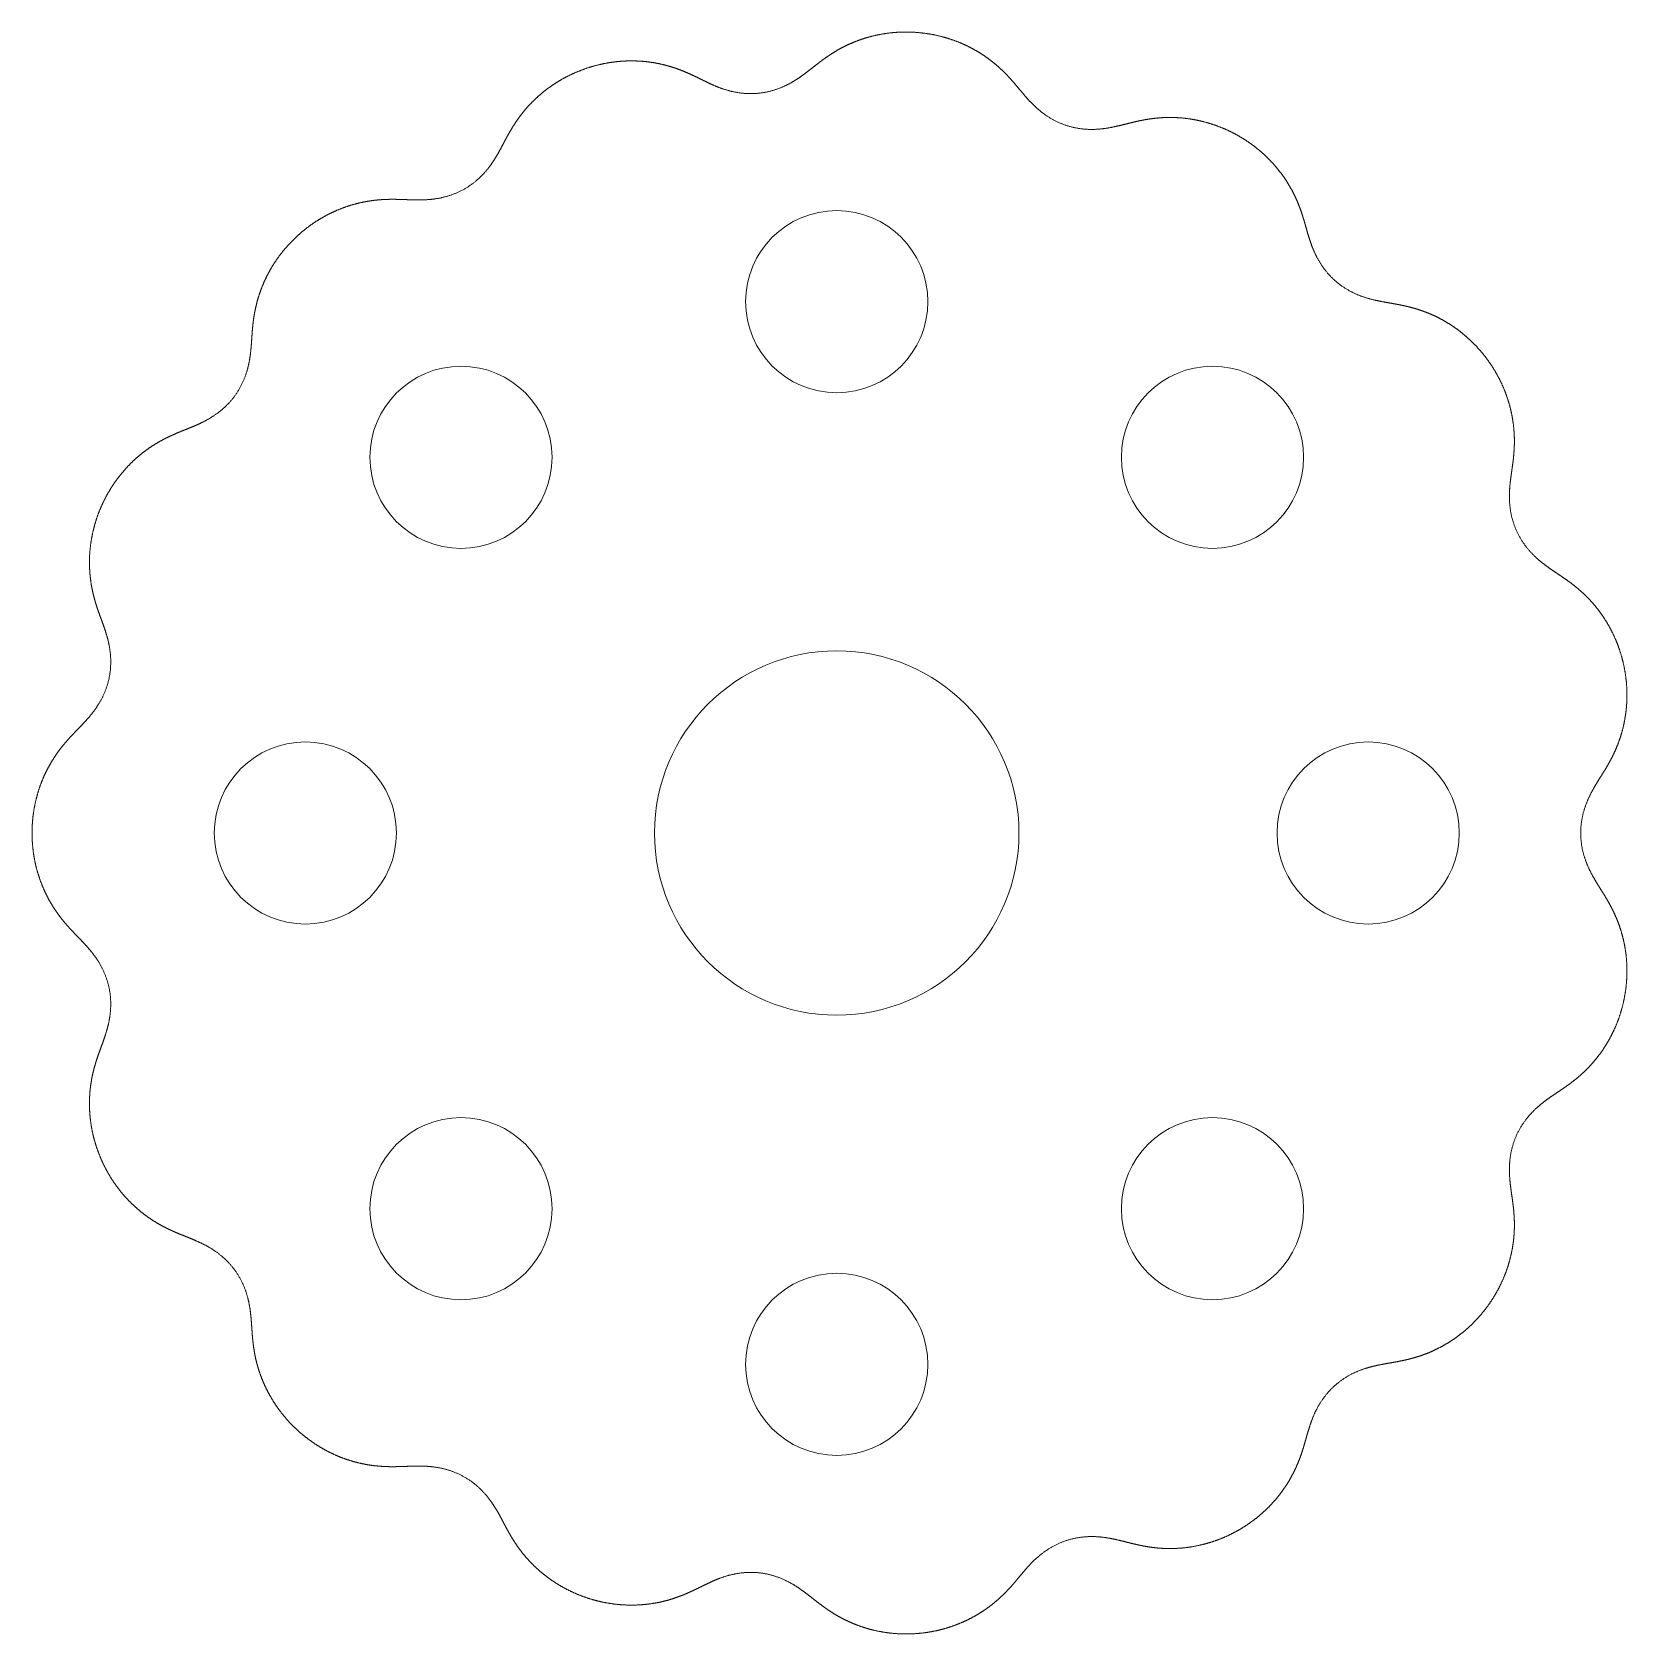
# Model space of a CAD drawing. Extents: x -26.5 to 26, y -26.4 to 26.4.
import ezdxf

# ---------------------------------------------------------------- set-up
doc = ezdxf.new("R2010")
doc.units = 0
doc.layers.get('0').update_dxf_attribs({"lineweight": 0})

msp = doc.modelspace()

# ---------------------------------------------------------------- linework, layer by layer
for centre, radius in [((0, 17.5), 3), ((-12.374, 12.374), 3), ((12.374, 12.374), 3), ((0, 0), 6), ((-17.5, 0), 3), ((17.5, 0), 3), ((-12.374, -12.374), 3), ((12.374, -12.374), 3), ((0, -17.5), 3)]:
    msp.add_circle(centre, radius)
msp.add_open_spline([(24.5, 0), (24.501, -0.051), (24.502, -0.102), (24.505, -0.153), (24.508, -0.204), (24.513, -0.254), (24.518, -0.304), (24.524, -0.353), (24.531, -0.402), (24.539, -0.45), (24.548, -0.497), (24.558, -0.544), (24.568, -0.589), (24.578, -0.634), (24.59, -0.678), (24.601, -0.72), (24.614, -0.762), (24.626, -0.803), (24.639, -0.843), (24.653, -0.882), (24.666, -0.92), (24.68, -0.957), (24.694, -0.993), (24.708, -1.028), (24.722, -1.062), (24.736, -1.095), (24.75, -1.128), (24.765, -1.159), (24.779, -1.19), (24.793, -1.219), (24.807, -1.248), (24.821, -1.277), (24.835, -1.304), (24.849, -1.331), (24.863, -1.357), (24.877, -1.383), (24.891, -1.408), (24.904, -1.432), (24.917, -1.456), (24.931, -1.48), (24.944, -1.503), (24.957, -1.525), (24.97, -1.547), (24.983, -1.569), (24.995, -1.59), (25.008, -1.611), (25.02, -1.631), (25.032, -1.651), (25.044, -1.671), (25.057, -1.691), (25.068, -1.71), (25.08, -1.729), (25.092, -1.748), (25.104, -1.766), (25.115, -1.785), (25.127, -1.803), (25.138, -1.821), (25.149, -1.839), (25.16, -1.857), (25.171, -1.875), (25.183, -1.892), (25.193, -1.91), (25.204, -1.927), (25.215, -1.944), (25.226, -1.962), (25.237, -1.979), (25.247, -1.996), (25.258, -2.013), (25.268, -2.03), (25.279, -2.048), (25.289, -2.065), (25.3, -2.082), (25.31, -2.099), (25.321, -2.116), (25.331, -2.133), (25.341, -2.15), (25.351, -2.168), (25.361, -2.185), (25.372, -2.202), (25.382, -2.22), (25.392, -2.237), (25.402, -2.254), (25.412, -2.272), (25.422, -2.29), (25.432, -2.307), (25.442, -2.325), (25.451, -2.343), (25.461, -2.361), (25.471, -2.379), (25.481, -2.397), (25.491, -2.416), (25.5, -2.434), (25.51, -2.453), (25.52, -2.471), (25.529, -2.49), (25.539, -2.509), (25.548, -2.528), (25.558, -2.547), (25.567, -2.567), (25.577, -2.586), (25.586, -2.605), (25.595, -2.625), (25.605, -2.645), (25.614, -2.665), (25.623, -2.685), (25.632, -2.705), (25.641, -2.726), (25.65, -2.746), (25.659, -2.767), (25.668, -2.788), (25.677, -2.809), (25.686, -2.83), (25.694, -2.851), (25.703, -2.873), (25.712, -2.894), (25.72, -2.916), (25.729, -2.938), (25.737, -2.96), (25.745, -2.982), (25.753, -3.004), (25.762, -3.027), (25.77, -3.05), (25.778, -3.072), (25.785, -3.095), (25.793, -3.119), (25.801, -3.142), (25.809, -3.165), (25.816, -3.189), (25.824, -3.213), (25.831, -3.237), (25.838, -3.261), (25.845, -3.285), (25.852, -3.309), (25.859, -3.334), (25.866, -3.359), (25.873, -3.383), (25.879, -3.408), (25.886, -3.433), (25.892, -3.459), (25.898, -3.484), (25.904, -3.51), (25.91, -3.535), (25.916, -3.561), (25.922, -3.587), (25.927, -3.613), (25.933, -3.639), (25.938, -3.666), (25.943, -3.692), (25.948, -3.719), (25.953, -3.746), (25.957, -3.773), (25.962, -3.8), (25.966, -3.827), (25.971, -3.854), (25.975, -3.882), (25.979, -3.909), (25.983, -3.937), (25.986, -3.964), (25.99, -3.992), (25.993, -4.02), (25.996, -4.048), (25.999, -4.076), (26.002, -4.105), (26.004, -4.133), (26.007, -4.161), (26.009, -4.19), (26.011, -4.219), (26.013, -4.247), (26.015, -4.276), (26.017, -4.305), (26.018, -4.334), (26.019, -4.363), (26.02, -4.392), (26.021, -4.421), (26.022, -4.451), (26.022, -4.48), (26.023, -4.51), (26.023, -4.539), (26.023, -4.569), (26.022, -4.598), (26.022, -4.628), (26.021, -4.657), (26.021, -4.687), (26.02, -4.717), (26.018, -4.747), (26.017, -4.777), (26.015, -4.807), (26.013, -4.836), (26.011, -4.866), (26.009, -4.896), (26.007, -4.926), (26.004, -4.956), (26.001, -4.986), (25.998, -5.016), (25.995, -5.047), (25.992, -5.077), (25.988, -5.107), (25.985, -5.137), (25.981, -5.167), (25.976, -5.197), (25.972, -5.227), (25.967, -5.257), (25.963, -5.287), (25.958, -5.317), (25.952, -5.347), (25.947, -5.377), (25.942, -5.407), (25.936, -5.437), (25.93, -5.467), (25.924, -5.497), (25.917, -5.526), (25.911, -5.556), (25.904, -5.586), (25.897, -5.615), (25.89, -5.645), (25.883, -5.675), (25.875, -5.704), (25.868, -5.734), (25.86, -5.763), (25.852, -5.792), (25.843, -5.821), (25.835, -5.851), (25.826, -5.88), (25.818, -5.909), (25.809, -5.938), (25.799, -5.966), (25.79, -5.995), (25.781, -6.024), (25.771, -6.052), (25.761, -6.081), (25.751, -6.109), (25.741, -6.138), (25.73, -6.166), (25.72, -6.194), (25.709, -6.222), (25.698, -6.25), (25.687, -6.277), (25.676, -6.305), (25.665, -6.332), (25.653, -6.36), (25.642, -6.387), (25.63, -6.414), (25.618, -6.441), (25.606, -6.468), (25.593, -6.495), (25.581, -6.521), (25.568, -6.548), (25.556, -6.574), (25.543, -6.6), (25.53, -6.626), (25.517, -6.652), (25.504, -6.678), (25.49, -6.703), (25.477, -6.729), (25.463, -6.754), (25.449, -6.779), (25.436, -6.804), (25.422, -6.829), (25.408, -6.854), (25.393, -6.878), (25.379, -6.903), (25.365, -6.927), (25.35, -6.951), (25.336, -6.975), (25.321, -6.998), (25.306, -7.022), (25.291, -7.045), (25.276, -7.068), (25.261, -7.091), (25.246, -7.114), (25.231, -7.137), (25.215, -7.159), (25.2, -7.181), (25.185, -7.204), (25.169, -7.225), (25.153, -7.247), (25.138, -7.269), (25.122, -7.29), (25.106, -7.311), (25.09, -7.332), (25.074, -7.353), (25.058, -7.374), (25.042, -7.394), (25.026, -7.415), (25.01, -7.435), (24.994, -7.455), (24.977, -7.475), (24.961, -7.494), (24.945, -7.514), (24.929, -7.533), (24.912, -7.552), (24.896, -7.571), (24.879, -7.589), (24.863, -7.608), (24.846, -7.626), (24.83, -7.644), (24.813, -7.662), (24.797, -7.68), (24.78, -7.698), (24.764, -7.715), (24.747, -7.732), (24.73, -7.749), (24.714, -7.766), (24.697, -7.783), (24.68, -7.799), (24.664, -7.816), (24.647, -7.832), (24.631, -7.848), (24.614, -7.864), (24.597, -7.88), (24.581, -7.895), (24.564, -7.911), (24.548, -7.926), (24.531, -7.941), (24.514, -7.956), (24.498, -7.971), (24.481, -7.985), (24.465, -8), (24.448, -8.014), (24.432, -8.028), (24.415, -8.042), (24.399, -8.056), (24.382, -8.07), (24.366, -8.084), (24.349, -8.097), (24.333, -8.11), (24.317, -8.124), (24.3, -8.137), (24.284, -8.15), (24.267, -8.163), (24.251, -8.175), (24.235, -8.188), (24.218, -8.201), (24.202, -8.213), (24.186, -8.225), (24.17, -8.238), (24.153, -8.25), (24.137, -8.262), (24.121, -8.274), (24.104, -8.286), (24.088, -8.297), (24.072, -8.309), (24.055, -8.321), (24.039, -8.333), (24.023, -8.344), (24.006, -8.356), (23.99, -8.367), (23.974, -8.379), (23.957, -8.39), (23.941, -8.401), (23.924, -8.413), (23.908, -8.424), (23.891, -8.435), (23.874, -8.447), (23.858, -8.458), (23.841, -8.47), (23.824, -8.481), (23.807, -8.492), (23.79, -8.504), (23.773, -8.515), (23.756, -8.527), (23.738, -8.539), (23.721, -8.55), (23.703, -8.562), (23.686, -8.574), (23.668, -8.586), (23.65, -8.598), (23.631, -8.611), (23.613, -8.623), (23.594, -8.636), (23.576, -8.649), (23.557, -8.662), (23.537, -8.675), (23.518, -8.688), (23.498, -8.702), (23.478, -8.716), (23.458, -8.73), (23.438, -8.745), (23.417, -8.76), (23.396, -8.775), (23.375, -8.79), (23.353, -8.806), (23.331, -8.823), (23.309, -8.84), (23.286, -8.857), (23.263, -8.875), (23.24, -8.893), (23.216, -8.912), (23.192, -8.932), (23.167, -8.952), (23.143, -8.973), (23.117, -8.994), (23.092, -9.017), (23.066, -9.04), (23.04, -9.063), (23.013, -9.088), (22.986, -9.114), (22.959, -9.14), (22.932, -9.167), (22.904, -9.196), (22.877, -9.225), (22.849, -9.255), (22.821, -9.286), (22.792, -9.319), (22.764, -9.352), (22.736, -9.387), (22.708, -9.422), (22.68, -9.459), (22.652, -9.496), (22.625, -9.535), (22.598, -9.575), (22.571, -9.616), (22.545, -9.657), (22.519, -9.7), (22.494, -9.743), (22.469, -9.787), (22.446, -9.832), (22.423, -9.878), (22.401, -9.924), (22.379, -9.971), (22.359, -10.018), (22.34, -10.065), (22.322, -10.113), (22.304, -10.16), (22.288, -10.208), (22.273, -10.256), (22.259, -10.303), (22.246, -10.351), (22.233, -10.398), (22.222, -10.444), (22.212, -10.491), (22.203, -10.536), (22.195, -10.581), (22.187, -10.626), (22.181, -10.67), (22.175, -10.713), (22.17, -10.755), (22.166, -10.797), (22.162, -10.838), (22.159, -10.878), (22.157, -10.917), (22.155, -10.955), (22.153, -10.993), (22.153, -11.03), (22.152, -11.066), (22.152, -11.101), (22.152, -11.136), (22.153, -11.169), (22.154, -11.202), (22.155, -11.234), (22.156, -11.266), (22.158, -11.297), (22.16, -11.327), (22.162, -11.356), (22.164, -11.385), (22.166, -11.414), (22.169, -11.441), (22.171, -11.469), (22.174, -11.495), (22.177, -11.521), (22.179, -11.547), (22.182, -11.572), (22.185, -11.597), (22.188, -11.622), (22.191, -11.646), (22.194, -11.669), (22.197, -11.693), (22.2, -11.716), (22.203, -11.739), (22.206, -11.761), (22.209, -11.783), (22.212, -11.805), (22.215, -11.827), (22.218, -11.848), (22.221, -11.87), (22.224, -11.891), (22.227, -11.912), (22.23, -11.933), (22.233, -11.953), (22.236, -11.974), (22.239, -11.994), (22.242, -12.015), (22.245, -12.035), (22.247, -12.055), (22.25, -12.075), (22.253, -12.095), (22.256, -12.115), (22.258, -12.135), (22.261, -12.155), (22.264, -12.175), (22.266, -12.195), (22.269, -12.214), (22.271, -12.234), (22.274, -12.254), (22.276, -12.274), (22.278, -12.294), (22.28, -12.314), (22.283, -12.334), (22.285, -12.354), (22.287, -12.374), (22.289, -12.394), (22.291, -12.414), (22.293, -12.434), (22.295, -12.454), (22.296, -12.475), (22.298, -12.495), (22.3, -12.516), (22.301, -12.536), (22.303, -12.557), (22.304, -12.577), (22.306, -12.598), (22.307, -12.619), (22.308, -12.64), (22.309, -12.661), (22.31, -12.682), (22.311, -12.704), (22.312, -12.725), (22.313, -12.746), (22.314, -12.768), (22.314, -12.79), (22.315, -12.811), (22.315, -12.833), (22.315, -12.855), (22.316, -12.877), (22.316, -12.9), (22.316, -12.922), (22.316, -12.944), (22.315, -12.967), (22.315, -12.99), (22.315, -13.012), (22.314, -13.035), (22.313, -13.058), (22.312, -13.081), (22.311, -13.105), (22.31, -13.128), (22.309, -13.151), (22.308, -13.175), (22.306, -13.199), (22.305, -13.222), (22.303, -13.246), (22.301, -13.27), (22.299, -13.294), (22.297, -13.319), (22.295, -13.343), (22.292, -13.367), (22.29, -13.392), (22.287, -13.417), (22.284, -13.441), (22.281, -13.466), (22.278, -13.491), (22.274, -13.516), (22.271, -13.541), (22.267, -13.567), (22.263, -13.592), (22.259, -13.617), (22.255, -13.643), (22.251, -13.668), (22.246, -13.694), (22.241, -13.72), (22.236, -13.746), (22.231, -13.771), (22.226, -13.797), (22.221, -13.823), (22.215, -13.85), (22.21, -13.876), (22.204, -13.902), (22.197, -13.928), (22.191, -13.955), (22.185, -13.981), (22.178, -14.008), (22.171, -14.034), (22.164, -14.061), (22.157, -14.087), (22.149, -14.114), (22.142, -14.141), (22.134, -14.168), (22.126, -14.194), (22.118, -14.221), (22.11, -14.248), (22.101, -14.275), (22.092, -14.302), (22.083, -14.329), (22.074, -14.356), (22.065, -14.383), (22.055, -14.41), (22.046, -14.437), (22.036, -14.464), (22.025, -14.491), (22.015, -14.518), (22.005, -14.545), (21.994, -14.572), (21.983, -14.599), (21.972, -14.626), (21.961, -14.653), (21.949, -14.68), (21.937, -14.707), (21.925, -14.734), (21.913, -14.761), (21.901, -14.788), (21.889, -14.815), (21.876, -14.842), (21.863, -14.869), (21.85, -14.895), (21.837, -14.922), (21.823, -14.949), (21.809, -14.976), (21.796, -15.002), (21.782, -15.029), (21.767, -15.055), (21.753, -15.082), (21.738, -15.108), (21.724, -15.134), (21.709, -15.16), (21.693, -15.187), (21.678, -15.213), (21.663, -15.239), (21.647, -15.265), (21.631, -15.291), (21.615, -15.316), (21.599, -15.342), (21.582, -15.367), (21.566, -15.393), (21.549, -15.418), (21.532, -15.444), (21.515, -15.469), (21.497, -15.494), (21.48, -15.519), (21.462, -15.544), (21.445, -15.568), (21.427, -15.593), (21.409, -15.618), (21.39, -15.642), (21.372, -15.666), (21.353, -15.69), (21.335, -15.714), (21.316, -15.738), (21.297, -15.762), (21.278, -15.786), (21.258, -15.809), (21.239, -15.832), (21.219, -15.856), (21.2, -15.879), (21.18, -15.902), (21.16, -15.924), (21.14, -15.947), (21.119, -15.969), (21.099, -15.992), (21.079, -16.014), (21.058, -16.036), (21.037, -16.058), (21.016, -16.079), (20.996, -16.101), (20.974, -16.122), (20.953, -16.143), (20.932, -16.164), (20.911, -16.185), (20.889, -16.206), (20.868, -16.226), (20.846, -16.246), (20.824, -16.267), (20.802, -16.287), (20.78, -16.306), (20.758, -16.326), (20.736, -16.345), (20.714, -16.365), (20.692, -16.384), (20.67, -16.402), (20.647, -16.421), (20.625, -16.44), (20.602, -16.458), (20.58, -16.476), (20.557, -16.494), (20.535, -16.512), (20.512, -16.529), (20.489, -16.547), (20.466, -16.564), (20.443, -16.581), (20.421, -16.597), (20.398, -16.614), (20.375, -16.63), (20.352, -16.647), (20.329, -16.663), (20.306, -16.678), (20.283, -16.694), (20.259, -16.71), (20.236, -16.725), (20.213, -16.74), (20.19, -16.755), (20.167, -16.769), (20.144, -16.784), (20.121, -16.798), (20.098, -16.812), (20.074, -16.826), (20.051, -16.84), (20.028, -16.853), (20.005, -16.866), (19.982, -16.88), (19.959, -16.892), (19.936, -16.905), (19.913, -16.918), (19.89, -16.93), (19.867, -16.942), (19.844, -16.954), (19.821, -16.966), (19.798, -16.978), (19.775, -16.989), (19.752, -17), (19.729, -17.011), (19.707, -17.022), (19.684, -17.033), (19.661, -17.043), (19.639, -17.054), (19.616, -17.064), (19.594, -17.074), (19.571, -17.084), (19.549, -17.093), (19.526, -17.103), (19.504, -17.112), (19.482, -17.121), (19.46, -17.13), (19.438, -17.139), (19.416, -17.148), (19.394, -17.156), (19.372, -17.165), (19.35, -17.173), (19.328, -17.181), (19.306, -17.189), (19.285, -17.196), (19.263, -17.204), (19.242, -17.211), (19.22, -17.219), (19.199, -17.226), (19.178, -17.233), (19.156, -17.24), (19.135, -17.247), (19.114, -17.253), (19.093, -17.26), (19.072, -17.266), (19.052, -17.272), (19.031, -17.278), (19.01, -17.284), (18.989, -17.29), (18.969, -17.296), (18.948, -17.301), (18.928, -17.307), (18.908, -17.312), (18.887, -17.318), (18.867, -17.323), (18.847, -17.328), (18.827, -17.333), (18.807, -17.338), (18.787, -17.343), (18.767, -17.347), (18.747, -17.352), (18.727, -17.357), (18.707, -17.361), (18.687, -17.365), (18.668, -17.37), (18.648, -17.374), (18.628, -17.378), (18.609, -17.382), (18.589, -17.386), (18.569, -17.39), (18.55, -17.394), (18.53, -17.398), (18.51, -17.402), (18.491, -17.406), (18.471, -17.409), (18.451, -17.413), (18.432, -17.417), (18.412, -17.42), (18.392, -17.424), (18.372, -17.428), (18.352, -17.431), (18.333, -17.435), (18.312, -17.438), (18.292, -17.442), (18.272, -17.445), (18.252, -17.449), (18.231, -17.453), (18.211, -17.456), (18.19, -17.46), (18.169, -17.463), (18.148, -17.467), (18.127, -17.471), (18.105, -17.475), (18.083, -17.478), (18.062, -17.482), (18.039, -17.486), (18.017, -17.49), (17.994, -17.495), (17.971, -17.499), (17.948, -17.503), (17.925, -17.508), (17.901, -17.512), (17.876, -17.517), (17.852, -17.522), (17.827, -17.527), (17.801, -17.533), (17.775, -17.538), (17.749, -17.544), (17.722, -17.55), (17.695, -17.557), (17.667, -17.563), (17.639, -17.57), (17.61, -17.578), (17.58, -17.585), (17.55, -17.594), (17.52, -17.602), (17.488, -17.611), (17.457, -17.621), (17.424, -17.631), (17.391, -17.641), (17.357, -17.652), (17.323, -17.664), (17.288, -17.677), (17.253, -17.69), (17.216, -17.704), (17.18, -17.719), (17.142, -17.734), (17.104, -17.75), (17.066, -17.768), (17.027, -17.786), (16.987, -17.805), (16.948, -17.825), (16.907, -17.846), (16.867, -17.869), (16.826, -17.892), (16.785, -17.916), (16.745, -17.941), (16.704, -17.968), (16.663, -17.995), (16.622, -18.024), (16.581, -18.054), (16.541, -18.084), (16.501, -18.116), (16.462, -18.148), (16.423, -18.181), (16.385, -18.215), (16.347, -18.25), (16.31, -18.286), (16.274, -18.322), (16.239, -18.358), (16.205, -18.395), (16.172, -18.433), (16.14, -18.471), (16.109, -18.509), (16.079, -18.547), (16.05, -18.585), (16.022, -18.623), (15.995, -18.661), (15.969, -18.699), (15.944, -18.736), (15.921, -18.774), (15.898, -18.811), (15.876, -18.847), (15.855, -18.883), (15.836, -18.919), (15.817, -18.955), (15.799, -18.989), (15.781, -19.024), (15.765, -19.057), (15.749, -19.091), (15.734, -19.123), (15.72, -19.155), (15.706, -19.187), (15.693, -19.218), (15.681, -19.248), (15.669, -19.278), (15.657, -19.307), (15.646, -19.336), (15.636, -19.364), (15.626, -19.392), (15.616, -19.419), (15.606, -19.446), (15.597, -19.472), (15.589, -19.498), (15.58, -19.523), (15.572, -19.548), (15.564, -19.573), (15.557, -19.597), (15.549, -19.621), (15.542, -19.644), (15.535, -19.668), (15.528, -19.69), (15.521, -19.713), (15.515, -19.735), (15.508, -19.757), (15.502, -19.779), (15.496, -19.8), (15.489, -19.822), (15.483, -19.843), (15.477, -19.864), (15.472, -19.884), (15.466, -19.905), (15.46, -19.925), (15.454, -19.945), (15.448, -19.965), (15.443, -19.985), (15.437, -20.005), (15.432, -20.025), (15.426, -20.044), (15.42, -20.064), (15.415, -20.083), (15.409, -20.103), (15.403, -20.122), (15.398, -20.141), (15.392, -20.161), (15.386, -20.18), (15.38, -20.199), (15.375, -20.218), (15.369, -20.237), (15.363, -20.256), (15.357, -20.276), (15.351, -20.295), (15.345, -20.314), (15.339, -20.333), (15.333, -20.352), (15.326, -20.371), (15.32, -20.39), (15.314, -20.41), (15.307, -20.429), (15.301, -20.448), (15.294, -20.467), (15.287, -20.487), (15.281, -20.506), (15.274, -20.525), (15.267, -20.545), (15.26, -20.564), (15.252, -20.584), (15.245, -20.604), (15.238, -20.623), (15.23, -20.643), (15.222, -20.663), (15.215, -20.683), (15.207, -20.702), (15.199, -20.722), (15.19, -20.742), (15.182, -20.762), (15.174, -20.782), (15.165, -20.803), (15.156, -20.823), (15.148, -20.843), (15.139, -20.863), (15.129, -20.884), (15.12, -20.904), (15.111, -20.925), (15.101, -20.945), (15.092, -20.966), (15.082, -20.987), (15.072, -21.007), (15.061, -21.028), (15.051, -21.049), (15.041, -21.07), (15.03, -21.091), (15.019, -21.112), (15.008, -21.133), (14.997, -21.154), (14.986, -21.175), (14.974, -21.196), (14.962, -21.218), (14.951, -21.239), (14.939, -21.26), (14.926, -21.281), (14.914, -21.303), (14.901, -21.324), (14.889, -21.346), (14.876, -21.367), (14.863, -21.388), (14.849, -21.41), (14.836, -21.431), (14.822, -21.453), (14.808, -21.475), (14.794, -21.496), (14.78, -21.518), (14.766, -21.539), (14.751, -21.561), (14.736, -21.583), (14.721, -21.604), (14.706, -21.626), (14.691, -21.647), (14.675, -21.669), (14.66, -21.691), (14.644, -21.712), (14.628, -21.734), (14.611, -21.755), (14.595, -21.777), (14.578, -21.798), (14.561, -21.82), (14.544, -21.841), (14.527, -21.863), (14.509, -21.884), (14.492, -21.905), (14.474, -21.927), (14.456, -21.948), (14.438, -21.969), (14.419, -21.99), (14.401, -22.012), (14.382, -22.033), (14.363, -22.054), (14.344, -22.075), (14.324, -22.096), (14.305, -22.117), (14.285, -22.137), (14.265, -22.158), (14.245, -22.179), (14.225, -22.199), (14.204, -22.22), (14.184, -22.24), (14.163, -22.261), (14.142, -22.281), (14.121, -22.301), (14.099, -22.321), (14.078, -22.341), (14.056, -22.361), (14.034, -22.381), (14.012, -22.4), (13.99, -22.42), (13.968, -22.439), (13.945, -22.459), (13.922, -22.478), (13.9, -22.497), (13.877, -22.516), (13.853, -22.535), (13.83, -22.554), (13.807, -22.572), (13.783, -22.591), (13.759, -22.609), (13.735, -22.628), (13.711, -22.646), (13.687, -22.664), (13.662, -22.682), (13.638, -22.699), (13.613, -22.717), (13.589, -22.734), (13.564, -22.752), (13.539, -22.769), (13.513, -22.786), (13.488, -22.803), (13.463, -22.819), (13.437, -22.836), (13.412, -22.852), (13.386, -22.868), (13.36, -22.884), (13.334, -22.9), (13.308, -22.916), (13.282, -22.931), (13.255, -22.947), (13.229, -22.962), (13.202, -22.977), (13.176, -22.992), (13.149, -23.006), (13.122, -23.021), (13.095, -23.035), (13.068, -23.049), (13.041, -23.063), (13.014, -23.077), (12.987, -23.091), (12.96, -23.104), (12.932, -23.117), (12.905, -23.13), (12.878, -23.143), (12.85, -23.156), (12.823, -23.168), (12.795, -23.18), (12.767, -23.192), (12.74, -23.204), (12.712, -23.216), (12.684, -23.227), (12.656, -23.239), (12.628, -23.25), (12.6, -23.261), (12.572, -23.271), (12.544, -23.282), (12.516, -23.292), (12.488, -23.302), (12.46, -23.312), (12.432, -23.322), (12.404, -23.331), (12.376, -23.341), (12.348, -23.35), (12.32, -23.359), (12.292, -23.367), (12.264, -23.376), (12.236, -23.384), (12.208, -23.392), (12.18, -23.4), (12.152, -23.408), (12.124, -23.416), (12.096, -23.423), (12.068, -23.43), (12.04, -23.437), (12.012, -23.444), (11.984, -23.45), (11.956, -23.457), (11.929, -23.463), (11.901, -23.469), (11.873, -23.475), (11.846, -23.48), (11.818, -23.486), (11.791, -23.491), (11.763, -23.496), (11.736, -23.501), (11.708, -23.506), (11.681, -23.51), (11.654, -23.515), (11.627, -23.519), (11.6, -23.523), (11.573, -23.526), (11.546, -23.53), (11.519, -23.533), (11.492, -23.537), (11.465, -23.54), (11.439, -23.543), (11.412, -23.545), (11.386, -23.548), (11.359, -23.55), (11.333, -23.553), (11.307, -23.555), (11.281, -23.556), (11.255, -23.558), (11.229, -23.56), (11.203, -23.561), (11.178, -23.562), (11.152, -23.564), (11.127, -23.565), (11.102, -23.565), (11.076, -23.566), (11.051, -23.567), (11.026, -23.567), (11.002, -23.567), (10.977, -23.567), (10.952, -23.567), (10.928, -23.567), (10.903, -23.567), (10.879, -23.566), (10.855, -23.566), (10.831, -23.565), (10.807, -23.564), (10.783, -23.563), (10.76, -23.562), (10.736, -23.561), (10.713, -23.56), (10.689, -23.558), (10.666, -23.557), (10.643, -23.555), (10.62, -23.553), (10.598, -23.552), (10.575, -23.55), (10.552, -23.547), (10.53, -23.545), (10.508, -23.543), (10.486, -23.541), (10.464, -23.538), (10.442, -23.536), (10.42, -23.533), (10.398, -23.53), (10.377, -23.528), (10.355, -23.525), (10.334, -23.522), (10.313, -23.519), (10.292, -23.516), (10.271, -23.512), (10.25, -23.509), (10.229, -23.506), (10.208, -23.502), (10.188, -23.499), (10.167, -23.495), (10.147, -23.492), (10.126, -23.488), (10.106, -23.484), (10.086, -23.48), (10.066, -23.476), (10.046, -23.472), (10.026, -23.468), (10.006, -23.464), (9.987, -23.46), (9.967, -23.456), (9.947, -23.452), (9.927, -23.448), (9.908, -23.443), (9.888, -23.439), (9.869, -23.435), (9.849, -23.43), (9.83, -23.426), (9.81, -23.421), (9.791, -23.417), (9.771, -23.412), (9.752, -23.407), (9.732, -23.403), (9.713, -23.398), (9.693, -23.393), (9.674, -23.388), (9.654, -23.383), (9.634, -23.378), (9.614, -23.373), (9.594, -23.368), (9.574, -23.363), (9.554, -23.358), (9.534, -23.353), (9.513, -23.348), (9.493, -23.343), (9.472, -23.338), (9.451, -23.332), (9.43, -23.327), (9.408, -23.322), (9.387, -23.317), (9.365, -23.311), (9.343, -23.306), (9.32, -23.3), (9.297, -23.295), (9.274, -23.29), (9.251, -23.284), (9.227, -23.279), (9.203, -23.273), (9.178, -23.268), (9.153, -23.262), (9.128, -23.257), (9.102, -23.251), (9.075, -23.246), (9.048, -23.241), (9.021, -23.235), (8.992, -23.23), (8.964, -23.225), (8.934, -23.22), (8.904, -23.215), (8.873, -23.21), (8.842, -23.206), (8.809, -23.201), (8.776, -23.197), (8.743, -23.193), (8.708, -23.189), (8.673, -23.186), (8.636, -23.183), (8.599, -23.18), (8.561, -23.177), (8.522, -23.176), (8.483, -23.174), (8.442, -23.173), (8.401, -23.173), (8.358, -23.173), (8.315, -23.174), (8.271, -23.175), (8.227, -23.178), (8.181, -23.181), (8.135, -23.185), (8.089, -23.189), (8.041, -23.195), (7.994, -23.202), (7.945, -23.209), (7.897, -23.218), (7.848, -23.228), (7.799, -23.238), (7.749, -23.25), (7.7, -23.263), (7.651, -23.276), (7.602, -23.291), (7.553, -23.307), (7.505, -23.323), (7.457, -23.341), (7.409, -23.359), (7.363, -23.379), (7.316, -23.399), (7.271, -23.42), (7.226, -23.441), (7.183, -23.463), (7.14, -23.486), (7.098, -23.509), (7.057, -23.532), (7.017, -23.556), (6.978, -23.58), (6.941, -23.604), (6.904, -23.629), (6.868, -23.654), (6.834, -23.678), (6.8, -23.703), (6.768, -23.727), (6.736, -23.752), (6.705, -23.776), (6.676, -23.801), (6.647, -23.825), (6.619, -23.849), (6.593, -23.872), (6.567, -23.896), (6.541, -23.919), (6.517, -23.942), (6.493, -23.965), (6.47, -23.987), (6.448, -24.009), (6.426, -24.031), (6.405, -24.052), (6.385, -24.073), (6.365, -24.094), (6.346, -24.115), (6.327, -24.135), (6.308, -24.155), (6.29, -24.175), (6.273, -24.194), (6.256, -24.214), (6.239, -24.233), (6.222, -24.251), (6.206, -24.27), (6.19, -24.288), (6.175, -24.306), (6.16, -24.324), (6.145, -24.341), (6.13, -24.359), (6.115, -24.376), (6.101, -24.393), (6.086, -24.41), (6.072, -24.427), (6.058, -24.444), (6.045, -24.46), (6.031, -24.476), (6.017, -24.493), (6.004, -24.509), (5.991, -24.525), (5.977, -24.541), (5.964, -24.556), (5.951, -24.572), (5.938, -24.588), (5.925, -24.603), (5.912, -24.619), (5.899, -24.634), (5.886, -24.649), (5.873, -24.665), (5.86, -24.68), (5.847, -24.695), (5.833, -24.71), (5.82, -24.726), (5.807, -24.741), (5.794, -24.756), (5.781, -24.771), (5.768, -24.786), (5.754, -24.801), (5.741, -24.816), (5.728, -24.831), (5.714, -24.846), (5.701, -24.861), (5.687, -24.876), (5.673, -24.89), (5.659, -24.905), (5.645, -24.92), (5.631, -24.935), (5.617, -24.95), (5.603, -24.965), (5.589, -24.98), (5.574, -24.995), (5.56, -25.01), (5.545, -25.025), (5.53, -25.04), (5.515, -25.055), (5.5, -25.07), (5.485, -25.085), (5.47, -25.099), (5.454, -25.114), (5.439, -25.129), (5.423, -25.144), (5.407, -25.159), (5.391, -25.174), (5.375, -25.189), (5.358, -25.204), (5.342, -25.219), (5.325, -25.234), (5.308, -25.249), (5.291, -25.264), (5.274, -25.279), (5.257, -25.293), (5.24, -25.308), (5.222, -25.323), (5.204, -25.338), (5.186, -25.353), (5.168, -25.368), (5.15, -25.382), (5.131, -25.397), (5.113, -25.412), (5.094, -25.427), (5.075, -25.441), (5.056, -25.456), (5.037, -25.471), (5.017, -25.485), (4.997, -25.5), (4.978, -25.514), (4.958, -25.529), (4.937, -25.543), (4.917, -25.558), (4.896, -25.572), (4.876, -25.586), (4.855, -25.6), (4.834, -25.615), (4.812, -25.629), (4.791, -25.643), (4.769, -25.657), (4.748, -25.671), (4.726, -25.685), (4.704, -25.698), (4.681, -25.712), (4.659, -25.726), (4.636, -25.739), (4.613, -25.753), (4.59, -25.766), (4.567, -25.78), (4.544, -25.793), (4.52, -25.806), (4.497, -25.819), (4.473, -25.832), (4.449, -25.845), (4.424, -25.857), (4.4, -25.87), (4.376, -25.883), (4.351, -25.895), (4.326, -25.907), (4.301, -25.92), (4.276, -25.932), (4.251, -25.944), (4.225, -25.956), (4.2, -25.967), (4.174, -25.979), (4.148, -25.99), (4.122, -26.002), (4.096, -26.013), (4.069, -26.024), (4.043, -26.035), (4.016, -26.046), (3.989, -26.057), (3.962, -26.067), (3.935, -26.077), (3.908, -26.088), (3.881, -26.098), (3.853, -26.108), (3.826, -26.117), (3.798, -26.127), (3.77, -26.137), (3.742, -26.146), (3.714, -26.155), (3.686, -26.164), (3.658, -26.173), (3.63, -26.182), (3.601, -26.19), (3.573, -26.198), (3.544, -26.207), (3.515, -26.215), (3.486, -26.222), (3.457, -26.23), (3.428, -26.237), (3.399, -26.245), (3.37, -26.252), (3.341, -26.259), (3.311, -26.266), (3.282, -26.272), (3.252, -26.278), (3.223, -26.285), (3.193, -26.291), (3.163, -26.296), (3.133, -26.302), (3.104, -26.308), (3.074, -26.313), (3.044, -26.318), (3.014, -26.323), (2.984, -26.327), (2.954, -26.332), (2.923, -26.336), (2.893, -26.34), (2.863, -26.344), (2.833, -26.348), (2.803, -26.351), (2.772, -26.355), (2.742, -26.358), (2.712, -26.361), (2.681, -26.363), (2.651, -26.366), (2.621, -26.368), (2.59, -26.37), (2.56, -26.372), (2.53, -26.374), (2.499, -26.375), (2.469, -26.377), (2.438, -26.378), (2.408, -26.379), (2.378, -26.379), (2.348, -26.38), (2.317, -26.38), (2.287, -26.38), (2.257, -26.38), (2.227, -26.38), (2.196, -26.38), (2.166, -26.379), (2.136, -26.378), (2.106, -26.377), (2.076, -26.376), (2.046, -26.374), (2.017, -26.373), (1.987, -26.371), (1.957, -26.369), (1.927, -26.367), (1.898, -26.364), (1.868, -26.362), (1.839, -26.359), (1.809, -26.356), (1.78, -26.353), (1.751, -26.35), (1.721, -26.346), (1.692, -26.343), (1.663, -26.339), (1.634, -26.335), (1.606, -26.331), (1.577, -26.326), (1.548, -26.322), (1.52, -26.317), (1.491, -26.312), (1.463, -26.307), (1.435, -26.302), (1.407, -26.297), (1.379, -26.291), (1.351, -26.286), (1.323, -26.28), (1.295, -26.274), (1.268, -26.268), (1.24, -26.261), (1.213, -26.255), (1.186, -26.248), (1.159, -26.242), (1.132, -26.235), (1.105, -26.228), (1.079, -26.221), (1.052, -26.213), (1.026, -26.206), (1, -26.198), (0.974, -26.191), (0.948, -26.183), (0.922, -26.175), (0.897, -26.167), (0.871, -26.159), (0.846, -26.15), (0.821, -26.142), (0.796, -26.134), (0.771, -26.125), (0.746, -26.116), (0.721, -26.107), (0.697, -26.098), (0.673, -26.089), (0.649, -26.08), (0.625, -26.071), (0.601, -26.061), (0.578, -26.052), (0.554, -26.042), (0.531, -26.033), (0.508, -26.023), (0.485, -26.013), (0.462, -26.003), (0.439, -25.993), (0.417, -25.983), (0.395, -25.973), (0.373, -25.963), (0.351, -25.953), (0.329, -25.942), (0.307, -25.932), (0.286, -25.921), (0.264, -25.911), (0.243, -25.9), (0.222, -25.89), (0.201, -25.879), (0.181, -25.868), (0.16, -25.857), (0.14, -25.846), (0.12, -25.835), (0.1, -25.824), (0.08, -25.813), (0.06, -25.802), (0.041, -25.791), (0.021, -25.78), (0.002, -25.769), (-0.017, -25.758), (-0.036, -25.747), (-0.055, -25.735), (-0.074, -25.724), (-0.092, -25.713), (-0.111, -25.701), (-0.129, -25.69), (-0.147, -25.678), (-0.165, -25.667), (-0.183, -25.656), (-0.201, -25.644), (-0.218, -25.633), (-0.236, -25.621), (-0.253, -25.609), (-0.27, -25.598), (-0.287, -25.586), (-0.304, -25.575), (-0.321, -25.563), (-0.338, -25.551), (-0.355, -25.54), (-0.372, -25.528), (-0.388, -25.516), (-0.405, -25.504), (-0.421, -25.493), (-0.437, -25.481), (-0.454, -25.469), (-0.47, -25.457), (-0.486, -25.445), (-0.502, -25.433), (-0.518, -25.421), (-0.534, -25.409), (-0.55, -25.397), (-0.566, -25.385), (-0.582, -25.373), (-0.598, -25.361), (-0.614, -25.349), (-0.63, -25.336), (-0.646, -25.324), (-0.662, -25.312), (-0.678, -25.299), (-0.694, -25.287), (-0.71, -25.274), (-0.726, -25.262), (-0.742, -25.249), (-0.758, -25.236), (-0.775, -25.223), (-0.791, -25.21), (-0.808, -25.197), (-0.825, -25.184), (-0.841, -25.171), (-0.858, -25.158), (-0.876, -25.144), (-0.893, -25.131), (-0.911, -25.117), (-0.929, -25.103), (-0.947, -25.089), (-0.965, -25.075), (-0.984, -25.061), (-1.002, -25.047), (-1.022, -25.032), (-1.041, -25.017), (-1.061, -25.002), (-1.081, -24.987), (-1.102, -24.972), (-1.123, -24.957), (-1.145, -24.941), (-1.167, -24.926), (-1.19, -24.91), (-1.213, -24.894), (-1.236, -24.877), (-1.261, -24.861), (-1.286, -24.844), (-1.311, -24.828), (-1.338, -24.811), (-1.365, -24.794), (-1.392, -24.776), (-1.421, -24.759), (-1.45, -24.742), (-1.48, -24.724), (-1.512, -24.707), (-1.544, -24.689), (-1.576, -24.671), (-1.61, -24.654), (-1.645, -24.636), (-1.681, -24.619), (-1.718, -24.601), (-1.755, -24.584), (-1.794, -24.567), (-1.834, -24.55), (-1.875, -24.534), (-1.917, -24.518), (-1.96, -24.503), (-2.003, -24.487), (-2.048, -24.473), (-2.094, -24.459), (-2.14, -24.446), (-2.187, -24.433), (-2.235, -24.421), (-2.284, -24.41), (-2.333, -24.4), (-2.383, -24.391), (-2.433, -24.382), (-2.484, -24.375), (-2.535, -24.369), (-2.586, -24.363), (-2.637, -24.359), (-2.688, -24.356), (-2.738, -24.353), (-2.789, -24.352), (-2.839, -24.352), (-2.889, -24.352), (-2.939, -24.354), (-2.988, -24.356), (-3.036, -24.36), (-3.083, -24.364), (-3.13, -24.369), (-3.176, -24.374), (-3.221, -24.381), (-3.266, -24.388), (-3.309, -24.395), (-3.351, -24.403), (-3.393, -24.412), (-3.434, -24.421), (-3.473, -24.43), (-3.512, -24.439), (-3.55, -24.449), (-3.586, -24.46), (-3.622, -24.47), (-3.657, -24.481), (-3.691, -24.491), (-3.724, -24.502), (-3.757, -24.513), (-3.788, -24.524), (-3.819, -24.535), (-3.849, -24.546), (-3.878, -24.557), (-3.907, -24.568), (-3.935, -24.579), (-3.962, -24.59), (-3.989, -24.601), (-4.015, -24.612), (-4.04, -24.623), (-4.065, -24.634), (-4.089, -24.645), (-4.113, -24.655), (-4.137, -24.666), (-4.16, -24.676), (-4.182, -24.687), (-4.204, -24.697), (-4.226, -24.707), (-4.248, -24.717), (-4.269, -24.727), (-4.29, -24.737), (-4.31, -24.747), (-4.331, -24.757), (-4.351, -24.767), (-4.371, -24.777), (-4.39, -24.786), (-4.41, -24.796), (-4.429, -24.805), (-4.448, -24.814), (-4.467, -24.824), (-4.486, -24.833), (-4.505, -24.842), (-4.523, -24.851), (-4.542, -24.86), (-4.56, -24.869), (-4.578, -24.878), (-4.597, -24.887), (-4.615, -24.896), (-4.633, -24.905), (-4.651, -24.913), (-4.669, -24.922), (-4.687, -24.931), (-4.706, -24.939), (-4.724, -24.948), (-4.742, -24.956), (-4.76, -24.965), (-4.778, -24.973), (-4.796, -24.982), (-4.814, -24.99), (-4.833, -24.998), (-4.851, -25.006), (-4.869, -25.015), (-4.888, -25.023), (-4.906, -25.031), (-4.925, -25.039), (-4.943, -25.047), (-4.962, -25.055), (-4.981, -25.063), (-5, -25.071), (-5.019, -25.079), (-5.038, -25.087), (-5.057, -25.094), (-5.076, -25.102), (-5.096, -25.11), (-5.115, -25.118), (-5.135, -25.125), (-5.155, -25.133), (-5.174, -25.14), (-5.194, -25.148), (-5.215, -25.155), (-5.235, -25.162), (-5.255, -25.17), (-5.276, -25.177), (-5.296, -25.184), (-5.317, -25.191), (-5.338, -25.198), (-5.359, -25.205), (-5.38, -25.212), (-5.401, -25.219), (-5.423, -25.226), (-5.444, -25.233), (-5.466, -25.239), (-5.488, -25.246), (-5.51, -25.252), (-5.532, -25.259), (-5.554, -25.265), (-5.577, -25.271), (-5.599, -25.277), (-5.622, -25.283), (-5.645, -25.289), (-5.668, -25.295), (-5.691, -25.301), (-5.715, -25.307), (-5.738, -25.312), (-5.762, -25.318), (-5.785, -25.323), (-5.809, -25.329), (-5.833, -25.334), (-5.857, -25.339), (-5.882, -25.344), (-5.906, -25.349), (-5.931, -25.353), (-5.956, -25.358), (-5.981, -25.362), (-6.006, -25.367), (-6.031, -25.371), (-6.056, -25.375), (-6.082, -25.379), (-6.107, -25.383), (-6.133, -25.387), (-6.159, -25.39), (-6.185, -25.394), (-6.211, -25.397), (-6.237, -25.4), (-6.263, -25.403), (-6.29, -25.406), (-6.316, -25.409), (-6.343, -25.411), (-6.37, -25.414), (-6.397, -25.416), (-6.424, -25.418), (-6.451, -25.42), (-6.479, -25.422), (-6.506, -25.423), (-6.533, -25.425), (-6.561, -25.426), (-6.589, -25.427), (-6.617, -25.428), (-6.645, -25.429), (-6.673, -25.43), (-6.701, -25.43), (-6.729, -25.43), (-6.757, -25.431), (-6.785, -25.43), (-6.814, -25.43), (-6.842, -25.43), (-6.871, -25.429), (-6.9, -25.428), (-6.928, -25.427), (-6.957, -25.426), (-6.986, -25.425), (-7.015, -25.423), (-7.044, -25.422), (-7.073, -25.42), (-7.102, -25.418), (-7.131, -25.415), (-7.161, -25.413), (-7.19, -25.41), (-7.219, -25.407), (-7.248, -25.404), (-7.278, -25.401), (-7.307, -25.398), (-7.337, -25.394), (-7.366, -25.39), (-7.396, -25.386), (-7.425, -25.382), (-7.455, -25.377), (-7.484, -25.373), (-7.514, -25.368), (-7.543, -25.363), (-7.573, -25.358), (-7.603, -25.352), (-7.632, -25.347), (-7.662, -25.341), (-7.691, -25.335), (-7.721, -25.329), (-7.75, -25.322), (-7.78, -25.316), (-7.81, -25.309), (-7.839, -25.302), (-7.869, -25.295), (-7.898, -25.287), (-7.927, -25.28), (-7.957, -25.272), (-7.986, -25.264), (-8.015, -25.256), (-8.045, -25.247), (-8.074, -25.239), (-8.103, -25.23), (-8.132, -25.221), (-8.161, -25.212), (-8.19, -25.203), (-8.219, -25.193), (-8.248, -25.183), (-8.277, -25.173), (-8.306, -25.163), (-8.334, -25.153), (-8.363, -25.143), (-8.391, -25.132), (-8.42, -25.121), (-8.448, -25.11), (-8.476, -25.099), (-8.505, -25.088), (-8.533, -25.076), (-8.561, -25.065), (-8.588, -25.053), (-8.616, -25.041), (-8.644, -25.028), (-8.671, -25.016), (-8.699, -25.004), (-8.726, -24.991), (-8.754, -24.978), (-8.781, -24.965), (-8.808, -24.952), (-8.834, -24.938), (-8.861, -24.925), (-8.888, -24.911), (-8.914, -24.898), (-8.941, -24.884), (-8.967, -24.869), (-8.993, -24.855), (-9.019, -24.841), (-9.045, -24.826), (-9.07, -24.812), (-9.096, -24.797), (-9.121, -24.782), (-9.147, -24.767), (-9.172, -24.752), (-9.197, -24.737), (-9.221, -24.721), (-9.246, -24.706), (-9.27, -24.69), (-9.295, -24.674), (-9.319, -24.658), (-9.343, -24.642), (-9.367, -24.626), (-9.39, -24.61), (-9.414, -24.594), (-9.437, -24.577), (-9.46, -24.561), (-9.483, -24.544), (-9.506, -24.527), (-9.529, -24.51), (-9.551, -24.494), (-9.573, -24.477), (-9.595, -24.46), (-9.617, -24.442), (-9.639, -24.425), (-9.661, -24.408), (-9.682, -24.391), (-9.703, -24.373), (-9.724, -24.356), (-9.745, -24.338), (-9.766, -24.32), (-9.786, -24.303), (-9.806, -24.285), (-9.826, -24.267), (-9.846, -24.249), (-9.866, -24.231), (-9.886, -24.214), (-9.905, -24.196), (-9.924, -24.178), (-9.943, -24.159), (-9.962, -24.141), (-9.981, -24.123), (-9.999, -24.105), (-10.017, -24.087), (-10.035, -24.069), (-10.053, -24.051), (-10.071, -24.032), (-10.088, -24.014), (-10.106, -23.996), (-10.123, -23.977), (-10.14, -23.959), (-10.156, -23.941), (-10.173, -23.922), (-10.189, -23.904), (-10.206, -23.886), (-10.222, -23.868), (-10.238, -23.849), (-10.253, -23.831), (-10.269, -23.813), (-10.284, -23.794), (-10.299, -23.776), (-10.314, -23.758), (-10.329, -23.739), (-10.344, -23.721), (-10.358, -23.703), (-10.372, -23.685), (-10.387, -23.667), (-10.401, -23.648), (-10.414, -23.63), (-10.428, -23.612), (-10.442, -23.594), (-10.455, -23.576), (-10.468, -23.558), (-10.481, -23.54), (-10.494, -23.522), (-10.507, -23.504), (-10.519, -23.486), (-10.532, -23.468), (-10.544, -23.45), (-10.556, -23.432), (-10.568, -23.414), (-10.58, -23.397), (-10.592, -23.379), (-10.603, -23.361), (-10.615, -23.343), (-10.626, -23.326), (-10.638, -23.308), (-10.649, -23.29), (-10.66, -23.273), (-10.671, -23.255), (-10.682, -23.238), (-10.692, -23.22), (-10.703, -23.203), (-10.713, -23.185), (-10.724, -23.168), (-10.734, -23.15), (-10.744, -23.133), (-10.755, -23.115), (-10.765, -23.098), (-10.775, -23.08), (-10.785, -23.063), (-10.795, -23.046), (-10.804, -23.028), (-10.814, -23.011), (-10.824, -22.993), (-10.834, -22.976), (-10.843, -22.958), (-10.853, -22.941), (-10.862, -22.923), (-10.872, -22.905), (-10.882, -22.888), (-10.891, -22.87), (-10.901, -22.852), (-10.91, -22.834), (-10.92, -22.816), (-10.929, -22.798), (-10.939, -22.78), (-10.949, -22.762), (-10.958, -22.744), (-10.968, -22.725), (-10.978, -22.707), (-10.988, -22.688), (-10.998, -22.669), (-11.008, -22.65), (-11.018, -22.631), (-11.028, -22.612), (-11.039, -22.592), (-11.049, -22.573), (-11.06, -22.553), (-11.071, -22.533), (-11.082, -22.512), (-11.093, -22.492), (-11.104, -22.471), (-11.116, -22.45), (-11.128, -22.428), (-11.14, -22.407), (-11.153, -22.385), (-11.166, -22.362), (-11.179, -22.34), (-11.192, -22.317), (-11.206, -22.293), (-11.22, -22.269), (-11.235, -22.245), (-11.25, -22.221), (-11.266, -22.196), (-11.282, -22.17), (-11.298, -22.145), (-11.316, -22.118), (-11.333, -22.092), (-11.352, -22.065), (-11.371, -22.037), (-11.391, -22.009), (-11.411, -21.981), (-11.433, -21.952), (-11.455, -21.923), (-11.478, -21.894), (-11.502, -21.864), (-11.526, -21.833), (-11.552, -21.803), (-11.579, -21.772), (-11.606, -21.741), (-11.635, -21.71), (-11.665, -21.678), (-11.696, -21.647), (-11.727, -21.615), (-11.76, -21.583), (-11.794, -21.552), (-11.829, -21.52), (-11.865, -21.489), (-11.903, -21.458), (-11.941, -21.427), (-11.98, -21.397), (-12.02, -21.367), (-12.061, -21.338), (-12.103, -21.309), (-12.145, -21.281), (-12.189, -21.254), (-12.233, -21.228), (-12.277, -21.202), (-12.322, -21.178), (-12.367, -21.154), (-12.413, -21.131), (-12.458, -21.11), (-12.504, -21.089), (-12.55, -21.069), (-12.596, -21.051), (-12.641, -21.033), (-12.687, -21.017), (-12.732, -21.001), (-12.777, -20.987), (-12.821, -20.974), (-12.865, -20.961), (-12.908, -20.95), (-12.95, -20.939), (-12.992, -20.929), (-13.034, -20.92), (-13.074, -20.912), (-13.114, -20.904), (-13.153, -20.897), (-13.192, -20.891), (-13.229, -20.886), (-13.266, -20.881), (-13.302, -20.876), (-13.338, -20.872), (-13.372, -20.869), (-13.406, -20.865), (-13.44, -20.863), (-13.472, -20.86), (-13.504, -20.858), (-13.535, -20.857), (-13.566, -20.855), (-13.595, -20.854), (-13.625, -20.853), (-13.653, -20.852), (-13.682, -20.852), (-13.709, -20.851), (-13.736, -20.851), (-13.763, -20.851), (-13.789, -20.851), (-13.815, -20.851), (-13.84, -20.851), (-13.865, -20.851), (-13.889, -20.852), (-13.913, -20.852), (-13.937, -20.853), (-13.96, -20.853), (-13.983, -20.854), (-14.006, -20.855), (-14.029, -20.855), (-14.051, -20.856), (-14.073, -20.857), (-14.095, -20.858), (-14.116, -20.858), (-14.138, -20.859), (-14.159, -20.86), (-14.18, -20.861), (-14.201, -20.862), (-14.222, -20.862), (-14.243, -20.863), (-14.263, -20.864), (-14.284, -20.864), (-14.304, -20.865), (-14.324, -20.866), (-14.344, -20.867), (-14.365, -20.867), (-14.385, -20.868), (-14.405, -20.868), (-14.425, -20.869), (-14.445, -20.869), (-14.465, -20.87), (-14.485, -20.87), (-14.505, -20.87), (-14.525, -20.871), (-14.545, -20.871), (-14.565, -20.871), (-14.585, -20.871), (-14.605, -20.871), (-14.625, -20.871), (-14.645, -20.871), (-14.666, -20.871), (-14.686, -20.871), (-14.706, -20.871), (-14.726, -20.871), (-14.747, -20.87), (-14.767, -20.87), (-14.788, -20.869), (-14.809, -20.869), (-14.829, -20.868), (-14.85, -20.867), (-14.871, -20.866), (-14.892, -20.865), (-14.913, -20.864), (-14.934, -20.863), (-14.955, -20.862), (-14.976, -20.861), (-14.998, -20.859), (-15.019, -20.858), (-15.041, -20.856), (-15.063, -20.854), (-15.084, -20.852), (-15.106, -20.851), (-15.128, -20.848), (-15.15, -20.846), (-15.172, -20.844), (-15.195, -20.842), (-15.217, -20.839), (-15.239, -20.836), (-15.262, -20.834), (-15.285, -20.831), (-15.307, -20.828), (-15.33, -20.824), (-15.353, -20.821), (-15.376, -20.818), (-15.399, -20.814), (-15.423, -20.81), (-15.446, -20.807), (-15.469, -20.803), (-15.493, -20.798), (-15.517, -20.794), (-15.54, -20.79), (-15.564, -20.785), (-15.588, -20.78), (-15.612, -20.775), (-15.636, -20.77), (-15.66, -20.765), (-15.684, -20.76), (-15.709, -20.754), (-15.733, -20.748), (-15.758, -20.742), (-15.782, -20.736), (-15.807, -20.73), (-15.832, -20.724), (-15.857, -20.717), (-15.881, -20.71), (-15.906, -20.704), (-15.931, -20.696), (-15.956, -20.689), (-15.982, -20.682), (-16.007, -20.674), (-16.032, -20.666), (-16.057, -20.658), (-16.083, -20.65), (-16.108, -20.642), (-16.134, -20.633), (-16.159, -20.625), (-16.185, -20.616), (-16.21, -20.607), (-16.236, -20.597), (-16.262, -20.588), (-16.287, -20.578), (-16.313, -20.568), (-16.339, -20.558), (-16.364, -20.548), (-16.39, -20.537), (-16.416, -20.527), (-16.442, -20.516), (-16.468, -20.505), (-16.494, -20.494), (-16.52, -20.482), (-16.545, -20.471), (-16.571, -20.459), (-16.597, -20.447), (-16.623, -20.435), (-16.649, -20.422), (-16.675, -20.41), (-16.701, -20.397), (-16.726, -20.384), (-16.752, -20.371), (-16.778, -20.357), (-16.804, -20.344), (-16.83, -20.33), (-16.855, -20.316), (-16.881, -20.302), (-16.907, -20.287), (-16.932, -20.273), (-16.958, -20.258), (-16.983, -20.243), (-17.009, -20.228), (-17.034, -20.213), (-17.059, -20.197), (-17.085, -20.181), (-17.11, -20.165), (-17.135, -20.149), (-17.16, -20.133), (-17.185, -20.117), (-17.21, -20.1), (-17.235, -20.083), (-17.26, -20.066), (-17.285, -20.049), (-17.309, -20.032), (-17.334, -20.014), (-17.358, -19.996), (-17.383, -19.978), (-17.407, -19.96), (-17.431, -19.942), (-17.455, -19.924), (-17.479, -19.905), (-17.503, -19.886), (-17.527, -19.867), (-17.551, -19.848), (-17.574, -19.829), (-17.598, -19.81), (-17.621, -19.79), (-17.644, -19.77), (-17.667, -19.751), (-17.69, -19.73), (-17.713, -19.71), (-17.736, -19.69), (-17.758, -19.669), (-17.781, -19.649), (-17.803, -19.628), (-17.825, -19.607), (-17.847, -19.586), (-17.869, -19.565), (-17.891, -19.544), (-17.912, -19.522), (-17.934, -19.501), (-17.955, -19.479), (-17.976, -19.457), (-17.997, -19.435), (-18.018, -19.413), (-18.038, -19.391), (-18.059, -19.369), (-18.079, -19.346), (-18.099, -19.324), (-18.119, -19.301), (-18.139, -19.278), (-18.159, -19.255), (-18.178, -19.232), (-18.197, -19.209), (-18.216, -19.186), (-18.235, -19.163), (-18.254, -19.14), (-18.273, -19.116), (-18.291, -19.093), (-18.309, -19.069), (-18.327, -19.046), (-18.345, -19.022), (-18.363, -18.998), (-18.38, -18.974), (-18.397, -18.951), (-18.415, -18.927), (-18.431, -18.903), (-18.448, -18.879), (-18.465, -18.854), (-18.481, -18.83), (-18.497, -18.806), (-18.513, -18.782), (-18.529, -18.757), (-18.544, -18.733), (-18.56, -18.709), (-18.575, -18.684), (-18.59, -18.66), (-18.605, -18.635), (-18.619, -18.611), (-18.634, -18.586), (-18.648, -18.562), (-18.662, -18.537), (-18.676, -18.513), (-18.689, -18.488), (-18.703, -18.464), (-18.716, -18.439), (-18.729, -18.415), (-18.742, -18.39), (-18.754, -18.365), (-18.767, -18.341), (-18.779, -18.316), (-18.791, -18.292), (-18.803, -18.267), (-18.815, -18.243), (-18.826, -18.218), (-18.838, -18.194), (-18.849, -18.169), (-18.86, -18.145), (-18.87, -18.121), (-18.881, -18.096), (-18.891, -18.072), (-18.901, -18.048), (-18.911, -18.024), (-18.921, -17.999), (-18.931, -17.975), (-18.94, -17.951), (-18.949, -17.927), (-18.958, -17.903), (-18.967, -17.879), (-18.976, -17.856), (-18.985, -17.832), (-18.993, -17.808), (-19.001, -17.784), (-19.009, -17.761), (-19.017, -17.737), (-19.025, -17.714), (-19.032, -17.69), (-19.039, -17.667), (-19.047, -17.644), (-19.054, -17.621), (-19.06, -17.597), (-19.067, -17.574), (-19.074, -17.551), (-19.08, -17.529), (-19.086, -17.506), (-19.092, -17.483), (-19.098, -17.461), (-19.104, -17.438), (-19.11, -17.416), (-19.115, -17.393), (-19.121, -17.371), (-19.126, -17.349), (-19.131, -17.327), (-19.136, -17.305), (-19.141, -17.283), (-19.145, -17.261), (-19.15, -17.239), (-19.154, -17.217), (-19.159, -17.196), (-19.163, -17.174), (-19.167, -17.153), (-19.171, -17.131), (-19.175, -17.11), (-19.178, -17.089), (-19.182, -17.068), (-19.186, -17.047), (-19.189, -17.026), (-19.192, -17.005), (-19.195, -16.984), (-19.199, -16.964), (-19.202, -16.943), (-19.204, -16.922), (-19.207, -16.902), (-19.21, -16.882), (-19.213, -16.861), (-19.215, -16.841), (-19.218, -16.821), (-19.22, -16.8), (-19.222, -16.78), (-19.225, -16.76), (-19.227, -16.74), (-19.229, -16.72), (-19.231, -16.7), (-19.233, -16.68), (-19.235, -16.66), (-19.237, -16.64), (-19.239, -16.62), (-19.241, -16.6), (-19.242, -16.58), (-19.244, -16.561), (-19.246, -16.541), (-19.247, -16.521), (-19.249, -16.501), (-19.25, -16.481), (-19.252, -16.46), (-19.253, -16.44), (-19.255, -16.42), (-19.256, -16.4), (-19.258, -16.379), (-19.259, -16.359), (-19.26, -16.338), (-19.262, -16.318), (-19.263, -16.297), (-19.265, -16.276), (-19.266, -16.255), (-19.268, -16.234), (-19.269, -16.212), (-19.271, -16.191), (-19.272, -16.169), (-19.274, -16.147), (-19.275, -16.124), (-19.277, -16.102), (-19.279, -16.079), (-19.281, -16.056), (-19.282, -16.032), (-19.284, -16.009), (-19.287, -15.985), (-19.289, -15.96), (-19.291, -15.935), (-19.293, -15.91), (-19.296, -15.884), (-19.299, -15.858), (-19.302, -15.832), (-19.305, -15.805), (-19.308, -15.777), (-19.312, -15.749), (-19.316, -15.72), (-19.32, -15.691), (-19.324, -15.661), (-19.329, -15.631), (-19.334, -15.6), (-19.34, -15.568), (-19.346, -15.536), (-19.352, -15.503), (-19.359, -15.469), (-19.366, -15.435), (-19.374, -15.4), (-19.382, -15.364), (-19.391, -15.328), (-19.401, -15.291), (-19.412, -15.253), (-19.423, -15.215), (-19.435, -15.176), (-19.447, -15.136), (-19.461, -15.095), (-19.475, -15.055), (-19.491, -15.013), (-19.507, -14.971), (-19.524, -14.929), (-19.543, -14.886), (-19.562, -14.843), (-19.583, -14.8), (-19.604, -14.756), (-19.627, -14.713), (-19.65, -14.669), (-19.675, -14.626), (-19.7, -14.582), (-19.727, -14.539), (-19.755, -14.496), (-19.783, -14.454), (-19.813, -14.412), (-19.843, -14.371), (-19.874, -14.33), (-19.906, -14.29), (-19.938, -14.251), (-19.971, -14.213), (-20.005, -14.175), (-20.039, -14.139), (-20.073, -14.104), (-20.108, -14.069), (-20.143, -14.036), (-20.177, -14.003), (-20.212, -13.972), (-20.247, -13.942), (-20.282, -13.913), (-20.317, -13.885), (-20.352, -13.858), (-20.386, -13.832), (-20.42, -13.807), (-20.454, -13.783), (-20.487, -13.76), (-20.52, -13.738), (-20.552, -13.717), (-20.584, -13.697), (-20.616, -13.677), (-20.647, -13.658), (-20.678, -13.641), (-20.708, -13.623), (-20.738, -13.607), (-20.767, -13.591), (-20.796, -13.575), (-20.824, -13.561), (-20.851, -13.547), (-20.879, -13.533), (-20.905, -13.52), (-20.932, -13.507), (-20.957, -13.495), (-20.983, -13.483), (-21.008, -13.471), (-21.032, -13.46), (-21.057, -13.449), (-21.08, -13.438), (-21.104, -13.428), (-21.127, -13.418), (-21.15, -13.408), (-21.172, -13.399), (-21.194, -13.389), (-21.216, -13.38), (-21.238, -13.371), (-21.259, -13.363), (-21.28, -13.354), (-21.301, -13.345), (-21.322, -13.337), (-21.342, -13.329), (-21.362, -13.321), (-21.382, -13.312), (-21.402, -13.304), (-21.422, -13.297), (-21.441, -13.289), (-21.461, -13.281), (-21.48, -13.273), (-21.499, -13.265), (-21.518, -13.258), (-21.537, -13.25), (-21.556, -13.242), (-21.575, -13.235), (-21.594, -13.227), (-21.612, -13.22), (-21.631, -13.212), (-21.65, -13.204), (-21.668, -13.197), (-21.687, -13.189), (-21.705, -13.181), (-21.723, -13.173), (-21.742, -13.165), (-21.76, -13.158), (-21.779, -13.15), (-21.797, -13.142), (-21.815, -13.134), (-21.834, -13.126), (-21.852, -13.117), (-21.871, -13.109), (-21.889, -13.101), (-21.907, -13.092), (-21.926, -13.084), (-21.944, -13.075), (-21.963, -13.067), (-21.981, -13.058), (-22, -13.049), (-22.019, -13.04), (-22.037, -13.031), (-22.056, -13.022), (-22.075, -13.013), (-22.093, -13.003), (-22.112, -12.994), (-22.131, -12.984), (-22.15, -12.974), (-22.169, -12.964), (-22.188, -12.954), (-22.207, -12.944), (-22.226, -12.934), (-22.245, -12.924), (-22.264, -12.913), (-22.283, -12.902), (-22.302, -12.892), (-22.322, -12.881), (-22.341, -12.869), (-22.36, -12.858), (-22.38, -12.847), (-22.399, -12.835), (-22.419, -12.823), (-22.438, -12.812), (-22.458, -12.799), (-22.477, -12.787), (-22.497, -12.775), (-22.517, -12.762), (-22.536, -12.75), (-22.556, -12.737), (-22.576, -12.724), (-22.595, -12.71), (-22.615, -12.697), (-22.635, -12.684), (-22.655, -12.67), (-22.675, -12.656), (-22.695, -12.642), (-22.715, -12.628), (-22.735, -12.613), (-22.755, -12.598), (-22.775, -12.584), (-22.795, -12.569), (-22.815, -12.553), (-22.835, -12.538), (-22.855, -12.523), (-22.875, -12.507), (-22.895, -12.491), (-22.915, -12.475), (-22.934, -12.458), (-22.954, -12.442), (-22.974, -12.425), (-22.994, -12.408), (-23.014, -12.391), (-23.034, -12.374), (-23.054, -12.357), (-23.074, -12.339), (-23.094, -12.321), (-23.114, -12.303), (-23.133, -12.285), (-23.153, -12.267), (-23.173, -12.248), (-23.193, -12.229), (-23.212, -12.21), (-23.232, -12.191), (-23.251, -12.172), (-23.271, -12.153), (-23.29, -12.133), (-23.31, -12.113), (-23.329, -12.093), (-23.348, -12.073), (-23.367, -12.052), (-23.386, -12.032), (-23.406, -12.011), (-23.425, -11.99), (-23.443, -11.969), (-23.462, -11.947), (-23.481, -11.926), (-23.5, -11.904), (-23.518, -11.882), (-23.537, -11.86), (-23.555, -11.838), (-23.573, -11.815), (-23.592, -11.793), (-23.61, -11.77), (-23.628, -11.747), (-23.646, -11.724), (-23.663, -11.701), (-23.681, -11.678), (-23.699, -11.654), (-23.716, -11.63), (-23.733, -11.606), (-23.751, -11.582), (-23.768, -11.558), (-23.785, -11.534), (-23.802, -11.509), (-23.818, -11.485), (-23.835, -11.46), (-23.851, -11.435), (-23.868, -11.41), (-23.884, -11.384), (-23.9, -11.359), (-23.916, -11.334), (-23.931, -11.308), (-23.947, -11.282), (-23.962, -11.256), (-23.978, -11.23), (-23.993, -11.204), (-24.008, -11.178), (-24.023, -11.151), (-24.037, -11.125), (-24.052, -11.098), (-24.066, -11.071), (-24.08, -11.045), (-24.094, -11.018), (-24.108, -10.991), (-24.122, -10.963), (-24.135, -10.936), (-24.149, -10.909), (-24.162, -10.881), (-24.175, -10.854), (-24.187, -10.826), (-24.2, -10.798), (-24.212, -10.771), (-24.225, -10.743), (-24.237, -10.715), (-24.249, -10.687), (-24.26, -10.659), (-24.272, -10.63), (-24.283, -10.602), (-24.294, -10.574), (-24.305, -10.545), (-24.316, -10.517), (-24.327, -10.488), (-24.337, -10.46), (-24.347, -10.431), (-24.357, -10.403), (-24.367, -10.374), (-24.377, -10.345), (-24.386, -10.317), (-24.395, -10.288), (-24.404, -10.259), (-24.413, -10.23), (-24.422, -10.201), (-24.43, -10.173), (-24.438, -10.144), (-24.446, -10.115), (-24.454, -10.086), (-24.462, -10.057), (-24.469, -10.028), (-24.476, -9.999), (-24.483, -9.97), (-24.49, -9.941), (-24.497, -9.912), (-24.503, -9.884), (-24.509, -9.855), (-24.516, -9.826), (-24.521, -9.797), (-24.527, -9.768), (-24.532, -9.739), (-24.538, -9.711), (-24.543, -9.682), (-24.548, -9.653), (-24.552, -9.625), (-24.557, -9.596), (-24.561, -9.567), (-24.565, -9.539), (-24.569, -9.51), (-24.573, -9.482), (-24.576, -9.454), (-24.58, -9.425), (-24.583, -9.397), (-24.586, -9.369), (-24.589, -9.341), (-24.591, -9.313), (-24.594, -9.285), (-24.596, -9.257), (-24.598, -9.229), (-24.6, -9.201), (-24.602, -9.174), (-24.603, -9.146), (-24.604, -9.119), (-24.606, -9.091), (-24.607, -9.064), (-24.608, -9.037), (-24.608, -9.01), (-24.609, -8.983), (-24.609, -8.956), (-24.609, -8.929), (-24.609, -8.902), (-24.609, -8.876), (-24.609, -8.849), (-24.608, -8.823), (-24.608, -8.796), (-24.607, -8.77), (-24.606, -8.744), (-24.605, -8.718), (-24.604, -8.693), (-24.603, -8.667), (-24.601, -8.641), (-24.599, -8.616), (-24.598, -8.591), (-24.596, -8.565), (-24.594, -8.54), (-24.592, -8.515), (-24.589, -8.491), (-24.587, -8.466), (-24.584, -8.441), (-24.582, -8.417), (-24.579, -8.393), (-24.576, -8.368), (-24.573, -8.344), (-24.57, -8.321), (-24.567, -8.297), (-24.563, -8.273), (-24.56, -8.25), (-24.556, -8.226), (-24.552, -8.203), (-24.549, -8.18), (-24.545, -8.157), (-24.541, -8.134), (-24.537, -8.112), (-24.532, -8.089), (-24.528, -8.067), (-24.524, -8.045), (-24.519, -8.023), (-24.515, -8.001), (-24.51, -7.979), (-24.506, -7.957), (-24.501, -7.935), (-24.496, -7.914), (-24.491, -7.893), (-24.486, -7.871), (-24.481, -7.85), (-24.476, -7.829), (-24.47, -7.809), (-24.465, -7.788), (-24.46, -7.767), (-24.454, -7.747), (-24.449, -7.726), (-24.443, -7.706), (-24.438, -7.686), (-24.432, -7.666), (-24.426, -7.646), (-24.421, -7.626), (-24.415, -7.606), (-24.409, -7.587), (-24.403, -7.567), (-24.397, -7.548), (-24.391, -7.528), (-24.385, -7.509), (-24.379, -7.489), (-24.373, -7.47), (-24.367, -7.451), (-24.36, -7.432), (-24.354, -7.413), (-24.348, -7.394), (-24.341, -7.375), (-24.335, -7.356), (-24.328, -7.337), (-24.322, -7.318), (-24.315, -7.299), (-24.309, -7.28), (-24.302, -7.261), (-24.295, -7.243), (-24.288, -7.224), (-24.282, -7.205), (-24.275, -7.186), (-24.268, -7.167), (-24.261, -7.147), (-24.254, -7.128), (-24.247, -7.109), (-24.24, -7.09), (-24.233, -7.07), (-24.226, -7.051), (-24.218, -7.031), (-24.211, -7.011), (-24.204, -6.991), (-24.196, -6.971), (-24.189, -6.95), (-24.181, -6.93), (-24.174, -6.909), (-24.166, -6.888), (-24.159, -6.866), (-24.151, -6.845), (-24.143, -6.823), (-24.135, -6.801), (-24.128, -6.778), (-24.12, -6.755), (-24.112, -6.732), (-24.104, -6.708), (-24.096, -6.684), (-24.088, -6.66), (-24.08, -6.635), (-24.071, -6.609), (-24.063, -6.583), (-24.055, -6.556), (-24.047, -6.529), (-24.039, -6.501), (-24.031, -6.473), (-24.023, -6.444), (-24.015, -6.414), (-24.007, -6.384), (-23.999, -6.352), (-23.991, -6.32), (-23.984, -6.288), (-23.976, -6.254), (-23.969, -6.22), (-23.962, -6.184), (-23.955, -6.148), (-23.949, -6.111), (-23.942, -6.073), (-23.937, -6.034), (-23.931, -5.994), (-23.926, -5.954), (-23.922, -5.912), (-23.918, -5.87), (-23.915, -5.826), (-23.912, -5.782), (-23.91, -5.737), (-23.908, -5.691), (-23.908, -5.645), (-23.908, -5.597), (-23.909, -5.55), (-23.911, -5.501), (-23.914, -5.452), (-23.918, -5.403), (-23.923, -5.353), (-23.929, -5.303), (-23.936, -5.252), (-23.944, -5.202), (-23.953, -5.152), (-23.963, -5.102), (-23.974, -5.051), (-23.986, -5.002), (-23.999, -4.952), (-24.013, -4.903), (-24.027, -4.855), (-24.043, -4.807), (-24.059, -4.76), (-24.076, -4.714), (-24.094, -4.669), (-24.112, -4.624), (-24.131, -4.581), (-24.15, -4.538), (-24.17, -4.496), (-24.19, -4.456), (-24.211, -4.416), (-24.231, -4.378), (-24.252, -4.34), (-24.273, -4.304), (-24.294, -4.268), (-24.315, -4.234), (-24.336, -4.2), (-24.357, -4.168), (-24.378, -4.136), (-24.399, -4.106), (-24.42, -4.076), (-24.441, -4.047), (-24.461, -4.019), (-24.482, -3.992), (-24.502, -3.966), (-24.522, -3.94), (-24.541, -3.916), (-24.561, -3.891), (-24.58, -3.868), (-24.599, -3.845), (-24.618, -3.823), (-24.637, -3.801), (-24.655, -3.78), (-24.673, -3.759), (-24.691, -3.739), (-24.709, -3.719), (-24.726, -3.7), (-24.743, -3.681), (-24.76, -3.663), (-24.777, -3.645), (-24.794, -3.627), (-24.81, -3.609), (-24.826, -3.592), (-24.842, -3.575), (-24.858, -3.558), (-24.874, -3.542), (-24.889, -3.526), (-24.905, -3.51), (-24.92, -3.494), (-24.935, -3.478), (-24.95, -3.463), (-24.965, -3.447), (-24.98, -3.432), (-24.994, -3.417), (-25.009, -3.402), (-25.023, -3.387), (-25.038, -3.372), (-25.052, -3.357), (-25.066, -3.343), (-25.08, -3.328), (-25.095, -3.314), (-25.109, -3.299), (-25.122, -3.284), (-25.136, -3.27), (-25.15, -3.255), (-25.164, -3.241), (-25.178, -3.226), (-25.191, -3.212), (-25.205, -3.197), (-25.219, -3.182), (-25.232, -3.168), (-25.246, -3.153), (-25.259, -3.138), (-25.273, -3.123), (-25.286, -3.108), (-25.3, -3.093), (-25.313, -3.078), (-25.327, -3.063), (-25.34, -3.048), (-25.354, -3.033), (-25.367, -3.018), (-25.38, -3.002), (-25.394, -2.987), (-25.407, -2.971), (-25.42, -2.955), (-25.434, -2.939), (-25.447, -2.923), (-25.46, -2.907), (-25.474, -2.891), (-25.487, -2.875), (-25.5, -2.858), (-25.514, -2.841), (-25.527, -2.825), (-25.54, -2.808), (-25.553, -2.791), (-25.567, -2.774), (-25.58, -2.756), (-25.593, -2.739), (-25.606, -2.721), (-25.619, -2.704), (-25.632, -2.686), (-25.646, -2.668), (-25.659, -2.65), (-25.672, -2.631), (-25.685, -2.613), (-25.698, -2.594), (-25.711, -2.575), (-25.724, -2.556), (-25.737, -2.537), (-25.749, -2.518), (-25.762, -2.498), (-25.775, -2.479), (-25.788, -2.459), (-25.801, -2.439), (-25.813, -2.419), (-25.826, -2.398), (-25.839, -2.378), (-25.851, -2.357), (-25.864, -2.336), (-25.876, -2.315), (-25.889, -2.294), (-25.901, -2.273), (-25.913, -2.251), (-25.925, -2.23), (-25.937, -2.208), (-25.95, -2.186), (-25.962, -2.164), (-25.973, -2.141), (-25.985, -2.119), (-25.997, -2.096), (-26.009, -2.073), (-26.02, -2.05), (-26.032, -2.027), (-26.043, -2.004), (-26.055, -1.98), (-26.066, -1.956), (-26.077, -1.933), (-26.088, -1.909), (-26.099, -1.884), (-26.11, -1.86), (-26.121, -1.835), (-26.132, -1.811), (-26.142, -1.786), (-26.153, -1.761), (-26.163, -1.736), (-26.173, -1.71), (-26.183, -1.685), (-26.193, -1.659), (-26.203, -1.634), (-26.213, -1.608), (-26.222, -1.582), (-26.232, -1.555), (-26.241, -1.529), (-26.25, -1.503), (-26.259, -1.476), (-26.268, -1.449), (-26.277, -1.422), (-26.286, -1.395), (-26.294, -1.368), (-26.303, -1.341), (-26.311, -1.313), (-26.319, -1.286), (-26.327, -1.258), (-26.334, -1.23), (-26.342, -1.202), (-26.35, -1.174), (-26.357, -1.146), (-26.364, -1.118), (-26.371, -1.09), (-26.378, -1.061), (-26.384, -1.033), (-26.391, -1.004), (-26.397, -0.975), (-26.403, -0.946), (-26.409, -0.917), (-26.415, -0.888), (-26.42, -0.859), (-26.426, -0.83), (-26.431, -0.8), (-26.436, -0.771), (-26.441, -0.741), (-26.445, -0.712), (-26.45, -0.682), (-26.454, -0.653), (-26.458, -0.623), (-26.462, -0.593), (-26.466, -0.563), (-26.469, -0.533), (-26.473, -0.503), (-26.476, -0.473), (-26.479, -0.443), (-26.482, -0.413), (-26.484, -0.383), (-26.487, -0.352), (-26.489, -0.322), (-26.491, -0.292), (-26.493, -0.261), (-26.494, -0.231), (-26.496, -0.201), (-26.497, -0.17), (-26.498, -0.14), (-26.499, -0.109), (-26.499, -0.079), (-26.5, -0.049), (-26.5, -0.018), (-26.5, 0.012), (-26.5, 0.043), (-26.499, 0.073), (-26.499, 0.104), (-26.498, 0.134), (-26.497, 0.165), (-26.496, 0.195), (-26.495, 0.225), (-26.493, 0.256), (-26.491, 0.286), (-26.489, 0.316), (-26.487, 0.347), (-26.485, 0.377), (-26.482, 0.407), (-26.479, 0.437), (-26.477, 0.467), (-26.473, 0.498), (-26.47, 0.528), (-26.467, 0.558), (-26.463, 0.587), (-26.459, 0.617), (-26.455, 0.647), (-26.451, 0.677), (-26.446, 0.706), (-26.442, 0.736), (-26.437, 0.766), (-26.432, 0.795), (-26.427, 0.824), (-26.421, 0.854), (-26.416, 0.883), (-26.41, 0.912), (-26.404, 0.941), (-26.398, 0.97), (-26.392, 0.999), (-26.385, 1.027), (-26.379, 1.056), (-26.372, 1.084), (-26.365, 1.113), (-26.358, 1.141), (-26.351, 1.169), (-26.343, 1.197), (-26.336, 1.225), (-26.328, 1.253), (-26.32, 1.281), (-26.312, 1.308), (-26.304, 1.336), (-26.296, 1.363), (-26.287, 1.39), (-26.279, 1.417), (-26.27, 1.444), (-26.261, 1.471), (-26.252, 1.498), (-26.243, 1.524), (-26.234, 1.551), (-26.224, 1.577), (-26.215, 1.603), (-26.205, 1.629), (-26.195, 1.655), (-26.185, 1.68), (-26.175, 1.706), (-26.165, 1.731), (-26.154, 1.756), (-26.144, 1.781), (-26.134, 1.806), (-26.123, 1.831), (-26.112, 1.855), (-26.101, 1.88), (-26.09, 1.904), (-26.079, 1.928), (-26.068, 1.952), (-26.057, 1.976), (-26.046, 1.999), (-26.034, 2.023), (-26.023, 2.046), (-26.011, 2.069), (-25.999, 2.092), (-25.988, 2.115), (-25.976, 2.137), (-25.964, 2.16), (-25.952, 2.182), (-25.94, 2.204), (-25.928, 2.226), (-25.915, 2.247), (-25.903, 2.269), (-25.891, 2.29), (-25.878, 2.312), (-25.866, 2.333), (-25.853, 2.353), (-25.841, 2.374), (-25.828, 2.395), (-25.816, 2.415), (-25.803, 2.435), (-25.79, 2.455), (-25.778, 2.475), (-25.765, 2.495), (-25.752, 2.514), (-25.739, 2.534), (-25.726, 2.553), (-25.713, 2.572), (-25.7, 2.591), (-25.687, 2.609), (-25.674, 2.628), (-25.661, 2.646), (-25.648, 2.664), (-25.635, 2.682), (-25.622, 2.7), (-25.609, 2.718), (-25.595, 2.736), (-25.582, 2.753), (-25.569, 2.771), (-25.556, 2.788), (-25.543, 2.805), (-25.529, 2.822), (-25.516, 2.838), (-25.503, 2.855), (-25.489, 2.872), (-25.476, 2.888), (-25.463, 2.904), (-25.45, 2.92), (-25.436, 2.936), (-25.423, 2.952), (-25.41, 2.968), (-25.396, 2.984), (-25.383, 2.999), (-25.369, 3.015), (-25.356, 3.03), (-25.343, 3.045), (-25.329, 3.061), (-25.316, 3.076), (-25.302, 3.091), (-25.289, 3.106), (-25.275, 3.121), (-25.262, 3.135), (-25.248, 3.15), (-25.235, 3.165), (-25.221, 3.18), (-25.208, 3.194), (-25.194, 3.209), (-25.18, 3.223), (-25.167, 3.238), (-25.153, 3.253), (-25.139, 3.267), (-25.125, 3.282), (-25.111, 3.296), (-25.097, 3.311), (-25.083, 3.325), (-25.069, 3.34), (-25.055, 3.355), (-25.04, 3.37), (-25.026, 3.384), (-25.012, 3.399), (-24.997, 3.414), (-24.982, 3.429), (-24.968, 3.445), (-24.953, 3.46), (-24.938, 3.475), (-24.923, 3.491), (-24.908, 3.507), (-24.892, 3.523), (-24.877, 3.539), (-24.861, 3.555), (-24.845, 3.572), (-24.829, 3.589), (-24.813, 3.606), (-24.797, 3.623), (-24.78, 3.641), (-24.763, 3.659), (-24.746, 3.678), (-24.729, 3.697), (-24.712, 3.716), (-24.694, 3.735), (-24.676, 3.756), (-24.658, 3.776), (-24.64, 3.797), (-24.621, 3.819), (-24.603, 3.841), (-24.584, 3.864), (-24.564, 3.887), (-24.545, 3.911), (-24.525, 3.936), (-24.505, 3.961), (-24.485, 3.987), (-24.465, 4.014), (-24.445, 4.042), (-24.424, 4.071), (-24.403, 4.1), (-24.382, 4.131), (-24.361, 4.162), (-24.34, 4.194), (-24.319, 4.227), (-24.298, 4.262), (-24.277, 4.297), (-24.256, 4.333), (-24.235, 4.371), (-24.214, 4.409), (-24.194, 4.448), (-24.174, 4.489), (-24.154, 4.53), (-24.135, 4.573), (-24.116, 4.616), (-24.097, 4.66), (-24.079, 4.706), (-24.062, 4.752), (-24.046, 4.799), (-24.03, 4.846), (-24.015, 4.894), (-24.001, 4.943), (-23.988, 4.993), (-23.976, 5.042), (-23.965, 5.092), (-23.955, 5.142), (-23.946, 5.193), (-23.937, 5.243), (-23.93, 5.293), (-23.924, 5.343), (-23.919, 5.393), (-23.915, 5.443), (-23.912, 5.492), (-23.91, 5.541), (-23.908, 5.589), (-23.908, 5.636), (-23.908, 5.683), (-23.909, 5.729), (-23.911, 5.774), (-23.914, 5.818), (-23.917, 5.862), (-23.921, 5.904), (-23.925, 5.946), (-23.93, 5.987), (-23.936, 6.027), (-23.941, 6.066), (-23.947, 6.104), (-23.954, 6.141), (-23.961, 6.178), (-23.968, 6.213), (-23.975, 6.248), (-23.982, 6.281), (-23.99, 6.314), (-23.998, 6.346), (-24.005, 6.378), (-24.013, 6.408), (-24.021, 6.438), (-24.029, 6.468), (-24.037, 6.496), (-24.046, 6.524), (-24.054, 6.551), (-24.062, 6.578), (-24.07, 6.604), (-24.078, 6.63), (-24.086, 6.655), (-24.094, 6.68), (-24.102, 6.704), (-24.11, 6.728), (-24.118, 6.751), (-24.126, 6.774), (-24.134, 6.797), (-24.142, 6.819), (-24.15, 6.841), (-24.157, 6.862), (-24.165, 6.884), (-24.173, 6.905), (-24.18, 6.926), (-24.188, 6.947), (-24.195, 6.967), (-24.202, 6.987), (-24.21, 7.007), (-24.217, 7.027), (-24.224, 7.047), (-24.231, 7.067), (-24.239, 7.086), (-24.246, 7.105), (-24.253, 7.125), (-24.26, 7.144), (-24.267, 7.163), (-24.274, 7.182), (-24.28, 7.201), (-24.287, 7.22), (-24.294, 7.239), (-24.301, 7.258), (-24.307, 7.277), (-24.314, 7.296), (-24.321, 7.315), (-24.327, 7.334), (-24.334, 7.352), (-24.34, 7.371), (-24.346, 7.39), (-24.353, 7.409), (-24.359, 7.428), (-24.365, 7.448), (-24.372, 7.467), (-24.378, 7.486), (-24.384, 7.505), (-24.39, 7.524), (-24.396, 7.544), (-24.402, 7.563), (-24.408, 7.583), (-24.414, 7.603), (-24.42, 7.622), (-24.425, 7.642), (-24.431, 7.662), (-24.437, 7.682), (-24.442, 7.702), (-24.448, 7.723), (-24.453, 7.743), (-24.459, 7.763), (-24.464, 7.784), (-24.47, 7.805), (-24.475, 7.825), (-24.48, 7.846), (-24.485, 7.867), (-24.49, 7.889), (-24.495, 7.91), (-24.5, 7.931), (-24.505, 7.953), (-24.509, 7.975), (-24.514, 7.996), (-24.519, 8.018), (-24.523, 8.041), (-24.527, 8.063), (-24.532, 8.085), (-24.536, 8.108), (-24.54, 8.13), (-24.544, 8.153), (-24.548, 8.176), (-24.552, 8.199), (-24.555, 8.222), (-24.559, 8.245), (-24.562, 8.269), (-24.566, 8.292), (-24.569, 8.316), (-24.572, 8.34), (-24.575, 8.364), (-24.578, 8.388), (-24.581, 8.412), (-24.584, 8.437), (-24.586, 8.461), (-24.589, 8.486), (-24.591, 8.511), (-24.593, 8.536), (-24.595, 8.561), (-24.597, 8.586), (-24.599, 8.611), (-24.601, 8.637), (-24.602, 8.662), (-24.604, 8.688), (-24.605, 8.714), (-24.606, 8.739), (-24.607, 8.765), (-24.608, 8.792), (-24.608, 8.818), (-24.609, 8.844), (-24.609, 8.871), (-24.609, 8.897), (-24.609, 8.924), (-24.609, 8.951), (-24.609, 8.978), (-24.608, 9.005), (-24.608, 9.032), (-24.607, 9.059), (-24.606, 9.086), (-24.605, 9.114), (-24.603, 9.141), (-24.602, 9.169), (-24.6, 9.196), (-24.598, 9.224), (-24.596, 9.252), (-24.594, 9.28), (-24.592, 9.308), (-24.589, 9.336), (-24.586, 9.364), (-24.583, 9.392), (-24.58, 9.42), (-24.577, 9.448), (-24.574, 9.477), (-24.57, 9.505), (-24.566, 9.534), (-24.562, 9.562), (-24.558, 9.591), (-24.553, 9.619), (-24.549, 9.648), (-24.544, 9.677), (-24.539, 9.705), (-24.533, 9.734), (-24.528, 9.763), (-24.522, 9.792), (-24.517, 9.82), (-24.511, 9.849), (-24.504, 9.878), (-24.498, 9.907), (-24.491, 9.936), (-24.485, 9.965), (-24.478, 9.994), (-24.47, 10.023), (-24.463, 10.052), (-24.455, 10.081), (-24.448, 10.109), (-24.44, 10.138), (-24.432, 10.167), (-24.423, 10.196), (-24.415, 10.225), (-24.406, 10.254), (-24.397, 10.283), (-24.388, 10.311), (-24.378, 10.34), (-24.369, 10.369), (-24.359, 10.397), (-24.349, 10.426), (-24.339, 10.455), (-24.329, 10.483), (-24.318, 10.512), (-24.307, 10.54), (-24.296, 10.569), (-24.285, 10.597), (-24.274, 10.625), (-24.263, 10.653), (-24.251, 10.681), (-24.239, 10.709), (-24.227, 10.737), (-24.215, 10.765), (-24.202, 10.793), (-24.19, 10.821), (-24.177, 10.849), (-24.164, 10.876), (-24.151, 10.904), (-24.138, 10.931), (-24.124, 10.958), (-24.111, 10.986), (-24.097, 11.013), (-24.083, 11.04), (-24.069, 11.067), (-24.054, 11.093), (-24.04, 11.12), (-24.025, 11.146), (-24.011, 11.173), (-23.996, 11.199), (-23.98, 11.225), (-23.965, 11.251), (-23.95, 11.277), (-23.934, 11.303), (-23.919, 11.329), (-23.903, 11.354), (-23.887, 11.38), (-23.871, 11.405), (-23.854, 11.43), (-23.838, 11.455), (-23.821, 11.48), (-23.805, 11.505), (-23.788, 11.529), (-23.771, 11.554), (-23.754, 11.578), (-23.737, 11.602), (-23.719, 11.626), (-23.702, 11.65), (-23.684, 11.673), (-23.667, 11.697), (-23.649, 11.72), (-23.631, 11.743), (-23.613, 11.766), (-23.595, 11.789), (-23.577, 11.811), (-23.559, 11.834), (-23.54, 11.856), (-23.522, 11.878), (-23.503, 11.9), (-23.484, 11.922), (-23.466, 11.943), (-23.447, 11.965), (-23.428, 11.986), (-23.409, 12.007), (-23.39, 12.028), (-23.371, 12.048), (-23.352, 12.069), (-23.332, 12.089), (-23.313, 12.109), (-23.294, 12.129), (-23.274, 12.149), (-23.255, 12.168), (-23.235, 12.188), (-23.216, 12.207), (-23.196, 12.226), (-23.177, 12.245), (-23.157, 12.263), (-23.137, 12.282), (-23.117, 12.3), (-23.098, 12.318), (-23.078, 12.336), (-23.058, 12.353), (-23.038, 12.371), (-23.018, 12.388), (-22.998, 12.405), (-22.978, 12.422), (-22.958, 12.439), (-22.938, 12.455), (-22.918, 12.472), (-22.898, 12.488), (-22.878, 12.504), (-22.858, 12.52), (-22.838, 12.535), (-22.818, 12.551), (-22.798, 12.566), (-22.778, 12.581), (-22.758, 12.596), (-22.738, 12.61), (-22.718, 12.625), (-22.698, 12.639), (-22.679, 12.653), (-22.659, 12.667), (-22.639, 12.681), (-22.619, 12.695), (-22.599, 12.708), (-22.579, 12.721), (-22.56, 12.734), (-22.54, 12.747), (-22.52, 12.76), (-22.501, 12.773), (-22.481, 12.785), (-22.461, 12.797), (-22.442, 12.809), (-22.422, 12.821), (-22.403, 12.833), (-22.383, 12.845), (-22.364, 12.856), (-22.345, 12.867), (-22.325, 12.879), (-22.306, 12.89), (-22.287, 12.9), (-22.267, 12.911), (-22.248, 12.922), (-22.229, 12.932), (-22.21, 12.942), (-22.191, 12.953), (-22.172, 12.963), (-22.153, 12.973), (-22.134, 12.982), (-22.116, 12.992), (-22.097, 13.001), (-22.078, 13.011), (-22.059, 13.02), (-22.041, 13.029), (-22.022, 13.038), (-22.003, 13.047), (-21.985, 13.056), (-21.966, 13.065), (-21.948, 13.074), (-21.929, 13.082), (-21.911, 13.091), (-21.892, 13.099), (-21.874, 13.108), (-21.856, 13.116), (-21.837, 13.124), (-21.819, 13.132), (-21.8, 13.14), (-21.782, 13.148), (-21.764, 13.156), (-21.745, 13.164), (-21.727, 13.172), (-21.708, 13.18), (-21.69, 13.187), (-21.672, 13.195), (-21.653, 13.203), (-21.634, 13.21), (-21.616, 13.218), (-21.597, 13.226), (-21.578, 13.233), (-21.56, 13.241), (-21.541, 13.249), (-21.522, 13.256), (-21.503, 13.264), (-21.484, 13.272), (-21.464, 13.279), (-21.445, 13.287), (-21.425, 13.295), (-21.406, 13.303), (-21.386, 13.311), (-21.366, 13.319), (-21.346, 13.327), (-21.325, 13.335), (-21.305, 13.344), (-21.284, 13.352), (-21.263, 13.361), (-21.242, 13.37), (-21.22, 13.379), (-21.198, 13.388), (-21.176, 13.397), (-21.154, 13.407), (-21.131, 13.416), (-21.108, 13.426), (-21.085, 13.436), (-21.061, 13.447), (-21.037, 13.458), (-21.012, 13.469), (-20.988, 13.48), (-20.962, 13.492), (-20.936, 13.505), (-20.91, 13.517), (-20.884, 13.53), (-20.856, 13.544), (-20.829, 13.558), (-20.801, 13.573), (-20.772, 13.588), (-20.743, 13.604), (-20.714, 13.62), (-20.683, 13.637), (-20.653, 13.655), (-20.622, 13.674), (-20.59, 13.693), (-20.558, 13.713), (-20.526, 13.734), (-20.493, 13.756), (-20.46, 13.779), (-20.426, 13.803), (-20.392, 13.827), (-20.358, 13.853), (-20.323, 13.88), (-20.289, 13.908), (-20.254, 13.937), (-20.219, 13.967), (-20.184, 13.998), (-20.149, 14.03), (-20.114, 14.063), (-20.08, 14.097), (-20.045, 14.132), (-20.011, 14.169), (-19.978, 14.206), (-19.944, 14.244), (-19.912, 14.283), (-19.88, 14.323), (-19.849, 14.363), (-19.818, 14.404), (-19.789, 14.446), (-19.76, 14.489), (-19.732, 14.531), (-19.705, 14.574), (-19.679, 14.618), (-19.655, 14.661), (-19.631, 14.705), (-19.608, 14.748), (-19.586, 14.792), (-19.566, 14.835), (-19.546, 14.878), (-19.528, 14.921), (-19.51, 14.963), (-19.494, 15.005), (-19.478, 15.047), (-19.464, 15.088), (-19.45, 15.128), (-19.437, 15.168), (-19.425, 15.207), (-19.414, 15.246), (-19.403, 15.284), (-19.393, 15.321), (-19.384, 15.358), (-19.375, 15.393), (-19.367, 15.429), (-19.36, 15.463), (-19.353, 15.497), (-19.347, 15.53), (-19.341, 15.562), (-19.335, 15.594), (-19.33, 15.625), (-19.325, 15.656), (-19.321, 15.686), (-19.317, 15.715), (-19.313, 15.744), (-19.309, 15.772), (-19.306, 15.8), (-19.302, 15.827), (-19.299, 15.853), (-19.297, 15.88), (-19.294, 15.905), (-19.291, 15.931), (-19.289, 15.956), (-19.287, 15.98), (-19.285, 16.004), (-19.283, 16.028), (-19.281, 16.052), (-19.279, 16.075), (-19.277, 16.098), (-19.276, 16.12), (-19.274, 16.143), (-19.272, 16.165), (-19.271, 16.187), (-19.269, 16.208), (-19.268, 16.23), (-19.266, 16.251), (-19.265, 16.272), (-19.264, 16.293), (-19.262, 16.314), (-19.261, 16.335), (-19.259, 16.355), (-19.258, 16.376), (-19.256, 16.396), (-19.255, 16.416), (-19.254, 16.437), (-19.252, 16.457), (-19.251, 16.477), (-19.249, 16.497), (-19.247, 16.517), (-19.246, 16.537), (-19.244, 16.557), (-19.243, 16.577), (-19.241, 16.597), (-19.239, 16.617), (-19.237, 16.637), (-19.235, 16.656), (-19.233, 16.676), (-19.231, 16.696), (-19.229, 16.716), (-19.227, 16.736), (-19.225, 16.756), (-19.223, 16.777), (-19.221, 16.797), (-19.218, 16.817), (-19.216, 16.837), (-19.213, 16.857), (-19.211, 16.878), (-19.208, 16.898), (-19.205, 16.919), (-19.202, 16.939), (-19.199, 16.96), (-19.196, 16.981), (-19.193, 17.001), (-19.19, 17.022), (-19.186, 17.043), (-19.183, 17.064), (-19.179, 17.085), (-19.175, 17.106), (-19.172, 17.128), (-19.168, 17.149), (-19.164, 17.17), (-19.159, 17.192), (-19.155, 17.213), (-19.151, 17.235), (-19.146, 17.257), (-19.142, 17.279), (-19.137, 17.3), (-19.132, 17.322), (-19.127, 17.345), (-19.122, 17.367), (-19.116, 17.389), (-19.111, 17.411), (-19.105, 17.434), (-19.099, 17.456), (-19.094, 17.479), (-19.087, 17.502), (-19.081, 17.524), (-19.075, 17.547), (-19.068, 17.57), (-19.062, 17.593), (-19.055, 17.616), (-19.048, 17.639), (-19.041, 17.663), (-19.033, 17.686), (-19.026, 17.709), (-19.018, 17.733), (-19.011, 17.756), (-19.003, 17.78), (-18.994, 17.804), (-18.986, 17.827), (-18.978, 17.851), (-18.969, 17.875), (-18.96, 17.899), (-18.951, 17.923), (-18.942, 17.947), (-18.932, 17.971), (-18.923, 17.995), (-18.913, 18.019), (-18.903, 18.043), (-18.893, 18.068), (-18.883, 18.092), (-18.872, 18.116), (-18.862, 18.141), (-18.851, 18.165), (-18.84, 18.189), (-18.828, 18.214), (-18.817, 18.238), (-18.805, 18.263), (-18.793, 18.287), (-18.781, 18.312), (-18.769, 18.336), (-18.757, 18.361), (-18.744, 18.385), (-18.731, 18.41), (-18.718, 18.435), (-18.705, 18.459), (-18.692, 18.484), (-18.678, 18.508), (-18.664, 18.533), (-18.651, 18.557), (-18.636, 18.582), (-18.622, 18.606), (-18.607, 18.631), (-18.593, 18.655), (-18.578, 18.68), (-18.563, 18.704), (-18.547, 18.729), (-18.532, 18.753), (-18.516, 18.777), (-18.5, 18.802), (-18.484, 18.826), (-18.468, 18.85), (-18.451, 18.874), (-18.435, 18.898), (-18.418, 18.922), (-18.401, 18.946), (-18.383, 18.97), (-18.366, 18.994), (-18.348, 19.018), (-18.331, 19.041), (-18.313, 19.065), (-18.294, 19.089), (-18.276, 19.112), (-18.258, 19.135), (-18.239, 19.159), (-18.22, 19.182), (-18.201, 19.205), (-18.182, 19.228), (-18.162, 19.251), (-18.143, 19.274), (-18.123, 19.297), (-18.103, 19.319), (-18.083, 19.342), (-18.063, 19.364), (-18.042, 19.387), (-18.022, 19.409), (-18.001, 19.431), (-17.98, 19.453), (-17.959, 19.475), (-17.938, 19.497), (-17.916, 19.518), (-17.895, 19.54), (-17.873, 19.561), (-17.851, 19.582), (-17.829, 19.603), (-17.807, 19.624), (-17.785, 19.645), (-17.762, 19.666), (-17.74, 19.686), (-17.717, 19.707), (-17.694, 19.727), (-17.672, 19.747), (-17.648, 19.767), (-17.625, 19.786), (-17.602, 19.806), (-17.579, 19.826), (-17.555, 19.845), (-17.531, 19.864), (-17.508, 19.883), (-17.484, 19.902), (-17.46, 19.92), (-17.436, 19.939), (-17.412, 19.957), (-17.387, 19.975), (-17.363, 19.993), (-17.339, 20.011), (-17.314, 20.028), (-17.289, 20.046), (-17.265, 20.063), (-17.24, 20.08), (-17.215, 20.097), (-17.19, 20.114), (-17.165, 20.13), (-17.14, 20.146), (-17.115, 20.162), (-17.089, 20.178), (-17.064, 20.194), (-17.039, 20.21), (-17.013, 20.225), (-16.988, 20.24), (-16.962, 20.255), (-16.937, 20.27), (-16.911, 20.285), (-16.886, 20.299), (-16.86, 20.313), (-16.834, 20.327), (-16.809, 20.341), (-16.783, 20.355), (-16.757, 20.368), (-16.731, 20.381), (-16.705, 20.394), (-16.68, 20.407), (-16.654, 20.42), (-16.628, 20.432), (-16.602, 20.445), (-16.576, 20.457), (-16.55, 20.468), (-16.524, 20.48), (-16.498, 20.492), (-16.473, 20.503), (-16.447, 20.514), (-16.421, 20.525), (-16.395, 20.535), (-16.369, 20.546), (-16.343, 20.556), (-16.318, 20.566), (-16.292, 20.576), (-16.266, 20.586), (-16.241, 20.595), (-16.215, 20.605), (-16.189, 20.614), (-16.164, 20.623), (-16.138, 20.632), (-16.113, 20.64), (-16.087, 20.649), (-16.062, 20.657), (-16.037, 20.665), (-16.011, 20.673), (-15.986, 20.68), (-15.961, 20.688), (-15.936, 20.695), (-15.911, 20.702), (-15.886, 20.709), (-15.861, 20.716), (-15.836, 20.723), (-15.812, 20.729), (-15.787, 20.735), (-15.762, 20.741), (-15.738, 20.747), (-15.713, 20.753), (-15.689, 20.759), (-15.665, 20.764), (-15.641, 20.769), (-15.616, 20.774), (-15.592, 20.779), (-15.568, 20.784), (-15.545, 20.789), (-15.521, 20.793), (-15.497, 20.798), (-15.474, 20.802), (-15.45, 20.806), (-15.427, 20.81), (-15.404, 20.813), (-15.38, 20.817), (-15.357, 20.821), (-15.334, 20.824), (-15.312, 20.827), (-15.289, 20.83), (-15.266, 20.833), (-15.244, 20.836), (-15.221, 20.839), (-15.199, 20.841), (-15.176, 20.844), (-15.154, 20.846), (-15.132, 20.848), (-15.11, 20.85), (-15.088, 20.852), (-15.067, 20.854), (-15.045, 20.856), (-15.023, 20.857), (-15.002, 20.859), (-14.98, 20.86), (-14.959, 20.862), (-14.938, 20.863), (-14.917, 20.864), (-14.896, 20.865), (-14.875, 20.866), (-14.854, 20.867), (-14.833, 20.868), (-14.812, 20.868), (-14.792, 20.869), (-14.771, 20.87), (-14.751, 20.87), (-14.73, 20.871), (-14.71, 20.871), (-14.69, 20.871), (-14.669, 20.871), (-14.649, 20.871), (-14.629, 20.871), (-14.609, 20.871), (-14.589, 20.871), (-14.569, 20.871), (-14.549, 20.871), (-14.529, 20.871), (-14.509, 20.87), (-14.489, 20.87), (-14.469, 20.87), (-14.449, 20.869), (-14.429, 20.869), (-14.409, 20.868), (-14.388, 20.868), (-14.368, 20.867), (-14.348, 20.867), (-14.328, 20.866), (-14.308, 20.865), (-14.287, 20.865), (-14.267, 20.864), (-14.246, 20.863), (-14.226, 20.862), (-14.205, 20.862), (-14.184, 20.861), (-14.163, 20.86), (-14.142, 20.859), (-14.12, 20.859), (-14.099, 20.858), (-14.077, 20.857), (-14.055, 20.856), (-14.033, 20.856), (-14.01, 20.855), (-13.988, 20.854), (-13.965, 20.854), (-13.941, 20.853), (-13.918, 20.852), (-13.894, 20.852), (-13.869, 20.852), (-13.844, 20.851), (-13.819, 20.851), (-13.794, 20.851), (-13.768, 20.851), (-13.741, 20.851), (-13.714, 20.851), (-13.687, 20.851), (-13.659, 20.852), (-13.63, 20.853), (-13.601, 20.854), (-13.571, 20.855), (-13.541, 20.856), (-13.51, 20.858), (-13.478, 20.86), (-13.446, 20.862), (-13.413, 20.865), (-13.379, 20.868), (-13.344, 20.871), (-13.309, 20.875), (-13.273, 20.88), (-13.236, 20.885), (-13.199, 20.89), (-13.161, 20.896), (-13.121, 20.903), (-13.082, 20.91), (-13.041, 20.918), (-13, 20.927), (-12.958, 20.937), (-12.916, 20.948), (-12.873, 20.959), (-12.829, 20.971), (-12.785, 20.985), (-12.74, 20.999), (-12.695, 21.014), (-12.65, 21.03), (-12.604, 21.048), (-12.558, 21.066), (-12.513, 21.085), (-12.467, 21.106), (-12.421, 21.127), (-12.375, 21.15), (-12.33, 21.173), (-12.285, 21.198), (-12.241, 21.223), (-12.197, 21.249), (-12.153, 21.276), (-12.111, 21.304), (-12.069, 21.333), (-12.028, 21.362), (-11.987, 21.391), (-11.948, 21.422), (-11.91, 21.452), (-11.872, 21.483), (-11.836, 21.514), (-11.801, 21.546), (-11.767, 21.577), (-11.733, 21.609), (-11.701, 21.641), (-11.67, 21.672), (-11.64, 21.704), (-11.612, 21.735), (-11.584, 21.766), (-11.557, 21.797), (-11.531, 21.828), (-11.506, 21.858), (-11.482, 21.888), (-11.459, 21.918), (-11.437, 21.947), (-11.415, 21.976), (-11.394, 22.004), (-11.374, 22.032), (-11.355, 22.06), (-11.337, 22.087), (-11.319, 22.113), (-11.301, 22.14), (-11.285, 22.166), (-11.269, 22.191), (-11.253, 22.216), (-11.238, 22.241), (-11.223, 22.265), (-11.209, 22.289), (-11.195, 22.312), (-11.181, 22.335), (-11.168, 22.358), (-11.155, 22.38), (-11.143, 22.403), (-11.13, 22.424), (-11.118, 22.446), (-11.107, 22.467), (-11.095, 22.488), (-11.084, 22.509), (-11.073, 22.529), (-11.062, 22.549), (-11.051, 22.569), (-11.041, 22.589), (-11.03, 22.608), (-11.02, 22.628), (-11.01, 22.647), (-11, 22.666), (-10.99, 22.685), (-10.98, 22.703), (-10.97, 22.722), (-10.96, 22.74), (-10.95, 22.759), (-10.941, 22.777), (-10.931, 22.795), (-10.922, 22.813), (-10.912, 22.831), (-10.902, 22.849), (-10.893, 22.867), (-10.883, 22.884), (-10.874, 22.902), (-10.864, 22.92), (-10.855, 22.937), (-10.845, 22.955), (-10.835, 22.972), (-10.826, 22.99), (-10.816, 23.007), (-10.806, 23.025), (-10.796, 23.042), (-10.787, 23.06), (-10.777, 23.077), (-10.767, 23.095), (-10.756, 23.112), (-10.746, 23.129), (-10.736, 23.147), (-10.726, 23.164), (-10.715, 23.182), (-10.705, 23.199), (-10.694, 23.217), (-10.684, 23.234), (-10.673, 23.252), (-10.662, 23.269), (-10.651, 23.287), (-10.64, 23.305), (-10.628, 23.322), (-10.617, 23.34), (-10.606, 23.358), (-10.594, 23.375), (-10.582, 23.393), (-10.57, 23.411), (-10.558, 23.429), (-10.546, 23.447), (-10.534, 23.465), (-10.522, 23.483), (-10.509, 23.5), (-10.496, 23.518), (-10.483, 23.536), (-10.47, 23.554), (-10.457, 23.573), (-10.444, 23.591), (-10.431, 23.609), (-10.417, 23.627), (-10.403, 23.645), (-10.389, 23.663), (-10.375, 23.681), (-10.361, 23.7), (-10.346, 23.718), (-10.332, 23.736), (-10.317, 23.754), (-10.302, 23.773), (-10.287, 23.791), (-10.272, 23.809), (-10.256, 23.827), (-10.24, 23.846), (-10.225, 23.864), (-10.209, 23.882), (-10.192, 23.901), (-10.176, 23.919), (-10.16, 23.937), (-10.143, 23.956), (-10.126, 23.974), (-10.109, 23.992), (-10.092, 24.011), (-10.074, 24.029), (-10.056, 24.047), (-10.039, 24.065), (-10.021, 24.084), (-10.002, 24.102), (-9.984, 24.12), (-9.965, 24.138), (-9.947, 24.156), (-9.928, 24.174), (-9.909, 24.192), (-9.889, 24.21), (-9.87, 24.228), (-9.85, 24.246), (-9.83, 24.264), (-9.81, 24.282), (-9.79, 24.299), (-9.769, 24.317), (-9.749, 24.335), (-9.728, 24.352), (-9.707, 24.37), (-9.686, 24.387), (-9.665, 24.405), (-9.643, 24.422), (-9.621, 24.439), (-9.599, 24.456), (-9.577, 24.473), (-9.555, 24.49), (-9.533, 24.507), (-9.51, 24.524), (-9.487, 24.541), (-9.464, 24.558), (-9.441, 24.574), (-9.418, 24.59), (-9.395, 24.607), (-9.371, 24.623), (-9.347, 24.639), (-9.323, 24.655), (-9.299, 24.671), (-9.275, 24.687), (-9.25, 24.703), (-9.226, 24.718), (-9.201, 24.734), (-9.176, 24.749), (-9.151, 24.764), (-9.126, 24.779), (-9.101, 24.794), (-9.075, 24.809), (-9.05, 24.824), (-9.024, 24.838), (-8.998, 24.853), (-8.972, 24.867), (-8.946, 24.881), (-8.919, 24.895), (-8.893, 24.909), (-8.866, 24.922), (-8.839, 24.936), (-8.813, 24.949), (-8.786, 24.963), (-8.759, 24.976), (-8.731, 24.988), (-8.704, 25.001), (-8.677, 25.014), (-8.649, 25.026), (-8.621, 25.038), (-8.594, 25.05), (-8.566, 25.062), (-8.538, 25.074), (-8.51, 25.086), (-8.482, 25.097), (-8.453, 25.108), (-8.425, 25.119), (-8.397, 25.13), (-8.368, 25.141), (-8.34, 25.151), (-8.311, 25.162), (-8.282, 25.172), (-8.253, 25.182), (-8.225, 25.191), (-8.196, 25.201), (-8.167, 25.21), (-8.138, 25.219), (-8.108, 25.228), (-8.079, 25.237), (-8.05, 25.246), (-8.021, 25.254), (-7.992, 25.262), (-7.962, 25.27), (-7.933, 25.278), (-7.903, 25.286), (-7.874, 25.293), (-7.844, 25.301), (-7.815, 25.308), (-7.785, 25.314), (-7.756, 25.321), (-7.726, 25.327), (-7.697, 25.334), (-7.667, 25.34), (-7.638, 25.346), (-7.608, 25.351), (-7.578, 25.357), (-7.549, 25.362), (-7.519, 25.367), (-7.49, 25.372), (-7.46, 25.377), (-7.431, 25.381), (-7.401, 25.385), (-7.372, 25.389), (-7.342, 25.393), (-7.313, 25.397), (-7.283, 25.4), (-7.254, 25.404), (-7.225, 25.407), (-7.195, 25.41), (-7.166, 25.412), (-7.137, 25.415), (-7.108, 25.417), (-7.078, 25.419), (-7.049, 25.421), (-7.02, 25.423), (-6.991, 25.425), (-6.963, 25.426), (-6.934, 25.427), (-6.905, 25.428), (-6.876, 25.429), (-6.848, 25.43), (-6.819, 25.43), (-6.791, 25.43), (-6.762, 25.431), (-6.734, 25.43), (-6.706, 25.43), (-6.678, 25.43), (-6.65, 25.429), (-6.622, 25.428), (-6.594, 25.427), (-6.566, 25.426), (-6.539, 25.425), (-6.511, 25.424), (-6.484, 25.422), (-6.456, 25.42), (-6.429, 25.418), (-6.402, 25.416), (-6.375, 25.414), (-6.348, 25.412), (-6.321, 25.409), (-6.295, 25.406), (-6.268, 25.404), (-6.242, 25.401), (-6.216, 25.398), (-6.19, 25.394), (-6.164, 25.391), (-6.138, 25.387), (-6.112, 25.384), (-6.086, 25.38), (-6.061, 25.376), (-6.035, 25.372), (-6.01, 25.368), (-5.985, 25.363), (-5.96, 25.359), (-5.935, 25.354), (-5.911, 25.349), (-5.886, 25.345), (-5.862, 25.34), (-5.838, 25.335), (-5.814, 25.329), (-5.79, 25.324), (-5.766, 25.319), (-5.742, 25.313), (-5.719, 25.308), (-5.695, 25.302), (-5.672, 25.296), (-5.649, 25.291), (-5.626, 25.285), (-5.604, 25.279), (-5.581, 25.272), (-5.558, 25.266), (-5.536, 25.26), (-5.514, 25.253), (-5.492, 25.247), (-5.47, 25.24), (-5.448, 25.234), (-5.427, 25.227), (-5.405, 25.22), (-5.384, 25.213), (-5.363, 25.207), (-5.342, 25.2), (-5.321, 25.193), (-5.3, 25.185), (-5.279, 25.178), (-5.259, 25.171), (-5.239, 25.164), (-5.218, 25.156), (-5.198, 25.149), (-5.178, 25.142), (-5.158, 25.134), (-5.139, 25.127), (-5.119, 25.119), (-5.099, 25.111), (-5.08, 25.104), (-5.061, 25.096), (-5.041, 25.088), (-5.022, 25.08), (-5.003, 25.072), (-4.984, 25.064), (-4.966, 25.057), (-4.947, 25.049), (-4.928, 25.04), (-4.91, 25.032), (-4.891, 25.024), (-4.873, 25.016), (-4.854, 25.008), (-4.836, 25), (-4.818, 24.991), (-4.8, 24.983), (-4.781, 24.975), (-4.763, 24.966), (-4.745, 24.958), (-4.727, 24.949), (-4.709, 24.941), (-4.691, 24.932), (-4.673, 24.924), (-4.655, 24.915), (-4.636, 24.906), (-4.618, 24.897), (-4.6, 24.889), (-4.582, 24.88), (-4.563, 24.871), (-4.545, 24.862), (-4.527, 24.853), (-4.508, 24.844), (-4.489, 24.835), (-4.471, 24.825), (-4.452, 24.816), (-4.433, 24.807), (-4.413, 24.797), (-4.394, 24.788), (-4.374, 24.778), (-4.354, 24.769), (-4.334, 24.759), (-4.314, 24.749), (-4.294, 24.739), (-4.273, 24.729), (-4.252, 24.719), (-4.23, 24.709), (-4.208, 24.699), (-4.186, 24.689), (-4.164, 24.678), (-4.141, 24.668), (-4.118, 24.657), (-4.094, 24.647), (-4.069, 24.636), (-4.045, 24.625), (-4.019, 24.614), (-3.993, 24.603), (-3.967, 24.592), (-3.94, 24.581), (-3.912, 24.57), (-3.884, 24.559), (-3.855, 24.548), (-3.825, 24.537), (-3.794, 24.526), (-3.763, 24.515), (-3.73, 24.504), (-3.697, 24.493), (-3.664, 24.483), (-3.629, 24.472), (-3.593, 24.462), (-3.556, 24.451), (-3.519, 24.441), (-3.48, 24.432), (-3.441, 24.422), (-3.401, 24.413), (-3.359, 24.405), (-3.317, 24.397), (-3.274, 24.389), (-3.23, 24.382), (-3.185, 24.375), (-3.139, 24.37), (-3.092, 24.365), (-3.045, 24.36), (-2.997, 24.357), (-2.948, 24.354), (-2.898, 24.353), (-2.849, 24.352), (-2.798, 24.352), (-2.748, 24.353), (-2.697, 24.355), (-2.646, 24.358), (-2.595, 24.362), (-2.544, 24.368), (-2.493, 24.374), (-2.443, 24.381), (-2.392, 24.389), (-2.343, 24.398), (-2.293, 24.408), (-2.244, 24.419), (-2.196, 24.431), (-2.149, 24.443), (-2.102, 24.456), (-2.056, 24.47), (-2.012, 24.485), (-1.968, 24.5), (-1.925, 24.515), (-1.883, 24.531), (-1.842, 24.547), (-1.802, 24.564), (-1.763, 24.581), (-1.725, 24.598), (-1.688, 24.615), (-1.652, 24.633), (-1.617, 24.65), (-1.583, 24.668), (-1.55, 24.686), (-1.517, 24.703), (-1.486, 24.721), (-1.456, 24.738), (-1.426, 24.756), (-1.398, 24.773), (-1.37, 24.79), (-1.343, 24.807), (-1.316, 24.824), (-1.29, 24.841), (-1.265, 24.858), (-1.241, 24.874), (-1.217, 24.891), (-1.194, 24.907), (-1.171, 24.923), (-1.149, 24.938), (-1.127, 24.954), (-1.106, 24.969), (-1.085, 24.985), (-1.065, 25), (-1.045, 25.015), (-1.025, 25.029), (-1.006, 25.044), (-0.987, 25.058), (-0.968, 25.073), (-0.95, 25.087), (-0.932, 25.101), (-0.914, 25.114), (-0.896, 25.128), (-0.879, 25.142), (-0.862, 25.155), (-0.845, 25.169), (-0.828, 25.182), (-0.811, 25.195), (-0.794, 25.208), (-0.778, 25.221), (-0.761, 25.234), (-0.745, 25.247), (-0.729, 25.259), (-0.713, 25.272), (-0.697, 25.284), (-0.681, 25.297), (-0.665, 25.309), (-0.649, 25.322), (-0.633, 25.334), (-0.617, 25.346), (-0.601, 25.359), (-0.585, 25.371), (-0.569, 25.383), (-0.553, 25.395), (-0.537, 25.407), (-0.521, 25.419), (-0.505, 25.431), (-0.489, 25.443), (-0.473, 25.455), (-0.457, 25.467), (-0.44, 25.479), (-0.424, 25.49), (-0.408, 25.502), (-0.391, 25.514), (-0.375, 25.526), (-0.358, 25.537), (-0.341, 25.549), (-0.325, 25.561), (-0.308, 25.572), (-0.291, 25.584), (-0.273, 25.596), (-0.256, 25.607), (-0.239, 25.619), (-0.221, 25.63), (-0.204, 25.642), (-0.186, 25.653), (-0.168, 25.665), (-0.15, 25.676), (-0.132, 25.688), (-0.114, 25.699), (-0.096, 25.711), (-0.077, 25.722), (-0.058, 25.733), (-0.04, 25.744), (-0.021, 25.756), (-0.002, 25.767), (0.018, 25.778), (0.037, 25.789), (0.056, 25.8), (0.076, 25.811), (0.096, 25.822), (0.116, 25.833), (0.136, 25.844), (0.156, 25.855), (0.177, 25.866), (0.198, 25.877), (0.218, 25.888), (0.239, 25.898), (0.26, 25.909), (0.282, 25.919), (0.303, 25.93), (0.325, 25.94), (0.346, 25.951), (0.368, 25.961), (0.391, 25.971), (0.413, 25.981), (0.435, 25.991), (0.458, 26.001), (0.481, 26.011), (0.503, 26.021), (0.527, 26.031), (0.55, 26.041), (0.573, 26.05), (0.597, 26.06), (0.62, 26.069), (0.644, 26.078), (0.668, 26.087), (0.693, 26.097), (0.717, 26.106), (0.741, 26.114), (0.766, 26.123), (0.791, 26.132), (0.816, 26.14), (0.841, 26.149), (0.866, 26.157), (0.892, 26.165), (0.917, 26.174), (0.943, 26.182), (0.969, 26.189), (0.995, 26.197), (1.021, 26.205), (1.047, 26.212), (1.074, 26.219), (1.1, 26.227), (1.127, 26.234), (1.154, 26.24), (1.181, 26.247), (1.208, 26.254), (1.235, 26.26), (1.263, 26.267), (1.29, 26.273), (1.318, 26.279), (1.346, 26.285), (1.373, 26.29), (1.401, 26.296), (1.429, 26.301), (1.458, 26.306), (1.486, 26.311), (1.514, 26.316), (1.543, 26.321), (1.572, 26.326), (1.6, 26.33), (1.629, 26.334), (1.658, 26.338), (1.687, 26.342), (1.716, 26.346), (1.745, 26.349), (1.774, 26.353), (1.804, 26.356), (1.833, 26.359), (1.863, 26.361), (1.892, 26.364), (1.922, 26.366), (1.951, 26.369), (1.981, 26.371), (2.011, 26.373), (2.041, 26.374), (2.071, 26.376), (2.101, 26.377), (2.131, 26.378), (2.161, 26.379), (2.191, 26.38), (2.221, 26.38), (2.251, 26.38), (2.281, 26.38), (2.312, 26.38), (2.342, 26.38), (2.372, 26.38), (2.403, 26.379), (2.433, 26.378), (2.463, 26.377), (2.494, 26.376), (2.524, 26.374), (2.554, 26.372), (2.585, 26.371), (2.615, 26.369), (2.645, 26.366), (2.676, 26.364), (2.706, 26.361), (2.736, 26.358), (2.767, 26.355), (2.797, 26.352), (2.827, 26.348), (2.858, 26.345), (2.888, 26.341), (2.918, 26.337), (2.948, 26.333), (2.978, 26.328), (3.008, 26.324), (3.038, 26.319), (3.068, 26.314), (3.098, 26.309), (3.128, 26.303), (3.158, 26.298), (3.187, 26.292), (3.217, 26.286), (3.247, 26.28), (3.276, 26.273), (3.306, 26.267), (3.335, 26.26), (3.365, 26.253), (3.394, 26.246), (3.423, 26.239), (3.452, 26.231), (3.481, 26.224), (3.51, 26.216), (3.539, 26.208), (3.567, 26.2), (3.596, 26.192), (3.624, 26.183), (3.653, 26.175), (3.681, 26.166), (3.709, 26.157), (3.737, 26.148), (3.765, 26.138), (3.793, 26.129), (3.821, 26.119), (3.848, 26.11), (3.876, 26.1), (3.903, 26.09), (3.93, 26.079), (3.957, 26.069), (3.984, 26.058), (4.011, 26.048), (4.038, 26.037), (4.064, 26.026), (4.091, 26.015), (4.117, 26.004), (4.143, 25.993), (4.169, 25.981), (4.195, 25.969), (4.22, 25.958), (4.246, 25.946), (4.271, 25.934), (4.296, 25.922), (4.321, 25.91), (4.346, 25.897), (4.371, 25.885), (4.396, 25.872), (4.42, 25.86), (4.444, 25.847), (4.468, 25.834), (4.492, 25.821), (4.516, 25.808), (4.539, 25.795), (4.563, 25.782), (4.586, 25.769), (4.609, 25.755), (4.632, 25.742), (4.655, 25.728), (4.677, 25.715), (4.699, 25.701), (4.722, 25.687), (4.744, 25.673), (4.765, 25.659), (4.787, 25.645), (4.809, 25.631), (4.83, 25.617), (4.851, 25.603), (4.872, 25.589), (4.893, 25.575), (4.913, 25.56), (4.934, 25.546), (4.954, 25.532), (4.974, 25.517), (4.994, 25.503), (5.013, 25.488), (5.033, 25.473), (5.052, 25.459), (5.072, 25.444), (5.091, 25.429), (5.109, 25.415), (5.128, 25.4), (5.146, 25.385), (5.165, 25.37), (5.183, 25.356), (5.201, 25.341), (5.219, 25.326), (5.236, 25.311), (5.254, 25.296), (5.271, 25.281), (5.288, 25.266), (5.305, 25.252), (5.322, 25.237), (5.339, 25.222), (5.355, 25.207), (5.372, 25.192), (5.388, 25.177), (5.404, 25.162), (5.42, 25.147), (5.436, 25.132), (5.451, 25.117), (5.467, 25.102), (5.482, 25.087), (5.497, 25.072), (5.512, 25.057), (5.527, 25.042), (5.542, 25.028), (5.557, 25.013), (5.572, 24.998), (5.586, 24.983), (5.6, 24.968), (5.615, 24.953), (5.629, 24.938), (5.643, 24.923), (5.657, 24.908), (5.671, 24.893), (5.684, 24.878), (5.698, 24.863), (5.712, 24.848), (5.725, 24.833), (5.739, 24.819), (5.752, 24.804), (5.765, 24.789), (5.778, 24.774), (5.792, 24.758), (5.805, 24.743), (5.818, 24.728), (5.831, 24.713), (5.844, 24.698), (5.857, 24.683), (5.87, 24.668), (5.883, 24.652), (5.896, 24.637), (5.909, 24.622), (5.922, 24.606), (5.935, 24.591), (5.949, 24.575), (5.962, 24.559), (5.975, 24.543), (5.988, 24.528), (6.002, 24.512), (6.015, 24.496), (6.029, 24.479), (6.042, 24.463), (6.056, 24.447), (6.07, 24.43), (6.084, 24.413), (6.098, 24.396), (6.112, 24.379), (6.127, 24.362), (6.142, 24.345), (6.157, 24.327), (6.172, 24.309), (6.187, 24.291), (6.203, 24.273), (6.219, 24.255), (6.236, 24.236), (6.252, 24.217), (6.27, 24.198), (6.287, 24.179), (6.305, 24.159), (6.323, 24.139), (6.342, 24.119), (6.361, 24.098), (6.381, 24.077), (6.401, 24.056), (6.422, 24.035), (6.444, 24.013), (6.466, 23.991), (6.489, 23.969), (6.513, 23.946), (6.537, 23.923), (6.562, 23.9), (6.588, 23.877), (6.614, 23.853), (6.642, 23.829), (6.67, 23.805), (6.7, 23.781), (6.73, 23.757), (6.762, 23.732), (6.794, 23.707), (6.827, 23.683), (6.862, 23.658), (6.897, 23.633), (6.934, 23.609), (6.971, 23.585), (7.01, 23.56), (7.05, 23.537), (7.09, 23.513), (7.132, 23.49), (7.175, 23.467), (7.218, 23.445), (7.263, 23.423), (7.308, 23.403), (7.354, 23.382), (7.401, 23.363), (7.448, 23.344), (7.496, 23.327), (7.544, 23.31), (7.593, 23.294), (7.642, 23.279), (7.691, 23.265), (7.74, 23.252), (7.79, 23.24), (7.839, 23.229), (7.888, 23.22), (7.936, 23.211), (7.985, 23.203), (8.033, 23.196), (8.08, 23.19), (8.127, 23.186), (8.173, 23.181), (8.218, 23.178), (8.263, 23.176), (8.307, 23.174), (8.351, 23.173), (8.393, 23.173), (8.434, 23.173), (8.475, 23.174), (8.515, 23.175), (8.554, 23.177), (8.592, 23.179), (8.629, 23.182), (8.666, 23.185), (8.701, 23.189), (8.736, 23.192), (8.77, 23.196), (8.803, 23.2), (8.836, 23.205), (8.867, 23.209), (8.898, 23.214), (8.929, 23.219), (8.958, 23.224), (8.987, 23.229), (9.015, 23.234), (9.043, 23.24), (9.07, 23.245), (9.097, 23.25), (9.123, 23.256), (9.149, 23.261), (9.174, 23.267), (9.198, 23.272), (9.223, 23.278), (9.247, 23.283), (9.27, 23.289), (9.293, 23.294), (9.316, 23.299), (9.339, 23.305), (9.361, 23.31), (9.383, 23.316), (9.404, 23.321), (9.426, 23.326), (9.447, 23.332), (9.468, 23.337), (9.489, 23.342), (9.509, 23.347), (9.53, 23.352), (9.55, 23.357), (9.57, 23.362), (9.591, 23.368), (9.611, 23.373), (9.63, 23.378), (9.65, 23.382), (9.67, 23.387), (9.69, 23.392), (9.709, 23.397), (9.729, 23.402), (9.748, 23.406), (9.768, 23.411), (9.787, 23.416), (9.807, 23.42), (9.826, 23.425), (9.846, 23.429), (9.865, 23.434), (9.885, 23.438), (9.904, 23.443), (9.924, 23.447), (9.943, 23.451), (9.963, 23.455), (9.983, 23.46), (10.003, 23.464), (10.022, 23.468), (10.042, 23.472), (10.062, 23.476), (10.082, 23.48), (10.102, 23.483), (10.123, 23.487), (10.143, 23.491), (10.163, 23.495), (10.184, 23.498), (10.204, 23.502), (10.225, 23.505), (10.246, 23.508), (10.267, 23.512), (10.288, 23.515), (10.309, 23.518), (10.33, 23.521), (10.351, 23.524), (10.373, 23.527), (10.394, 23.53), (10.416, 23.533), (10.438, 23.535), (10.459, 23.538), (10.482, 23.54), (10.504, 23.543), (10.526, 23.545), (10.548, 23.547), (10.571, 23.549), (10.593, 23.551), (10.616, 23.553), (10.639, 23.555), (10.662, 23.556), (10.685, 23.558), (10.708, 23.559), (10.732, 23.561), (10.755, 23.562), (10.779, 23.563), (10.803, 23.564), (10.826, 23.565), (10.85, 23.566), (10.875, 23.566), (10.899, 23.567), (10.923, 23.567), (10.948, 23.567), (10.972, 23.567), (10.997, 23.567), (11.022, 23.567), (11.047, 23.567), (11.072, 23.566), (11.097, 23.566), (11.122, 23.565), (11.148, 23.564), (11.173, 23.563), (11.199, 23.561), (11.224, 23.56), (11.25, 23.559), (11.276, 23.557), (11.302, 23.555), (11.328, 23.553), (11.355, 23.551), (11.381, 23.548), (11.407, 23.546), (11.434, 23.543), (11.46, 23.54), (11.487, 23.537), (11.514, 23.534), (11.541, 23.531), (11.568, 23.527), (11.595, 23.523), (11.622, 23.519), (11.649, 23.515), (11.676, 23.511), (11.703, 23.507), (11.731, 23.502), (11.758, 23.497), (11.785, 23.492), (11.813, 23.487), (11.841, 23.481), (11.868, 23.476), (11.896, 23.47), (11.924, 23.464), (11.951, 23.458), (11.979, 23.452), (12.007, 23.445), (12.035, 23.438), (12.063, 23.431), (12.091, 23.424), (12.119, 23.417), (12.147, 23.41), (12.175, 23.402), (12.203, 23.394), (12.231, 23.386), (12.259, 23.378), (12.287, 23.369), (12.315, 23.36), (12.343, 23.351), (12.371, 23.342), (12.399, 23.333), (12.427, 23.324), (12.455, 23.314), (12.483, 23.304), (12.511, 23.294), (12.539, 23.284), (12.567, 23.273), (12.595, 23.263), (12.623, 23.252), (12.651, 23.241), (12.679, 23.229), (12.707, 23.218), (12.734, 23.206), (12.762, 23.195), (12.79, 23.183), (12.817, 23.17), (12.845, 23.158), (12.873, 23.145), (12.9, 23.132), (12.927, 23.12), (12.955, 23.106), (12.982, 23.093), (13.009, 23.079), (13.036, 23.066), (13.063, 23.052), (13.09, 23.038), (13.117, 23.023), (13.144, 23.009), (13.171, 22.994), (13.197, 22.98), (13.224, 22.965), (13.25, 22.949), (13.277, 22.934), (13.303, 22.919), (13.329, 22.903), (13.355, 22.887), (13.381, 22.871), (13.407, 22.855), (13.432, 22.839), (13.458, 22.822), (13.483, 22.806), (13.509, 22.789), (13.534, 22.772), (13.559, 22.755), (13.584, 22.738), (13.609, 22.72), (13.633, 22.703), (13.658, 22.685), (13.682, 22.667), (13.707, 22.649), (13.731, 22.631), (13.755, 22.613), (13.778, 22.594), (13.802, 22.576), (13.826, 22.557), (13.849, 22.539), (13.872, 22.52), (13.895, 22.501), (13.918, 22.482), (13.941, 22.462), (13.963, 22.443), (13.986, 22.424), (14.008, 22.404), (14.03, 22.384), (14.052, 22.365), (14.074, 22.345), (14.095, 22.325), (14.117, 22.305), (14.138, 22.285), (14.159, 22.264), (14.18, 22.244), (14.2, 22.224), (14.221, 22.203), (14.241, 22.183), (14.261, 22.162), (14.281, 22.141), (14.301, 22.12), (14.321, 22.1), (14.34, 22.079), (14.359, 22.058), (14.378, 22.037), (14.397, 22.016), (14.416, 21.994), (14.434, 21.973), (14.452, 21.952), (14.471, 21.931), (14.488, 21.909), (14.506, 21.888), (14.524, 21.867), (14.541, 21.845), (14.558, 21.824), (14.575, 21.802), (14.592, 21.781), (14.608, 21.759), (14.625, 21.738), (14.641, 21.716), (14.657, 21.695), (14.672, 21.673), (14.688, 21.651), (14.703, 21.63), (14.719, 21.608), (14.734, 21.587), (14.748, 21.565), (14.763, 21.543), (14.778, 21.522), (14.792, 21.5), (14.806, 21.479), (14.82, 21.457), (14.833, 21.435), (14.847, 21.414), (14.86, 21.392), (14.873, 21.371), (14.886, 21.35), (14.899, 21.328), (14.912, 21.307), (14.924, 21.285), (14.936, 21.264), (14.948, 21.243), (14.96, 21.221), (14.972, 21.2), (14.984, 21.179), (14.995, 21.158), (15.006, 21.137), (15.017, 21.116), (15.028, 21.095), (15.039, 21.074), (15.049, 21.053), (15.06, 21.032), (15.07, 21.011), (15.08, 20.991), (15.09, 20.97), (15.099, 20.949), (15.109, 20.929), (15.118, 20.908), (15.128, 20.888), (15.137, 20.867), (15.146, 20.847), (15.155, 20.827), (15.164, 20.806), (15.172, 20.786), (15.181, 20.766), (15.189, 20.746), (15.197, 20.726), (15.205, 20.706), (15.213, 20.686), (15.221, 20.666), (15.229, 20.647), (15.236, 20.627), (15.244, 20.607), (15.251, 20.588), (15.258, 20.568), (15.265, 20.549), (15.272, 20.529), (15.279, 20.51), (15.286, 20.49), (15.293, 20.471), (15.3, 20.452), (15.306, 20.432), (15.313, 20.413), (15.319, 20.394), (15.325, 20.375), (15.332, 20.356), (15.338, 20.336), (15.344, 20.317), (15.35, 20.298), (15.356, 20.279), (15.362, 20.26), (15.368, 20.241), (15.374, 20.222), (15.379, 20.203), (15.385, 20.183), (15.391, 20.164), (15.397, 20.145), (15.402, 20.126), (15.408, 20.106), (15.414, 20.087), (15.419, 20.068), (15.425, 20.048), (15.43, 20.028), (15.436, 20.009), (15.442, 19.989), (15.447, 19.969), (15.453, 19.949), (15.459, 19.929), (15.465, 19.908), (15.47, 19.888), (15.476, 19.867), (15.482, 19.847), (15.488, 19.826), (15.494, 19.804), (15.501, 19.783), (15.507, 19.761), (15.513, 19.739), (15.52, 19.717), (15.527, 19.695), (15.534, 19.672), (15.541, 19.649), (15.548, 19.625), (15.555, 19.602), (15.563, 19.577), (15.571, 19.553), (15.579, 19.528), (15.587, 19.503), (15.596, 19.477), (15.605, 19.451), (15.614, 19.424), (15.624, 19.397), (15.634, 19.369), (15.644, 19.341), (15.655, 19.313), (15.667, 19.283), (15.678, 19.254), (15.691, 19.223), (15.704, 19.193), (15.717, 19.161), (15.732, 19.129), (15.746, 19.097), (15.762, 19.064), (15.778, 19.03), (15.795, 18.996), (15.813, 18.961), (15.832, 18.926), (15.852, 18.89), (15.872, 18.854), (15.894, 18.817), (15.916, 18.78), (15.94, 18.743), (15.964, 18.706), (15.99, 18.668), (16.017, 18.63), (16.044, 18.592), (16.073, 18.554), (16.103, 18.516), (16.134, 18.478), (16.166, 18.44), (16.199, 18.402), (16.233, 18.365), (16.268, 18.329), (16.303, 18.292), (16.34, 18.257), (16.377, 18.222), (16.416, 18.188), (16.454, 18.154), (16.494, 18.122), (16.534, 18.09), (16.574, 18.059), (16.614, 18.029), (16.655, 18.001), (16.696, 17.973), (16.737, 17.946), (16.778, 17.921), (16.819, 17.896), (16.86, 17.873), (16.9, 17.85), (16.94, 17.829), (16.98, 17.809), (17.02, 17.789), (17.059, 17.771), (17.097, 17.754), (17.135, 17.737), (17.173, 17.721), (17.21, 17.706), (17.246, 17.692), (17.282, 17.679), (17.317, 17.666), (17.351, 17.655), (17.385, 17.643), (17.418, 17.633), (17.451, 17.622), (17.483, 17.613), (17.514, 17.604), (17.545, 17.595), (17.575, 17.587), (17.604, 17.579), (17.633, 17.572), (17.662, 17.565), (17.69, 17.558), (17.717, 17.552), (17.744, 17.545), (17.77, 17.539), (17.796, 17.534), (17.822, 17.528), (17.847, 17.523), (17.872, 17.518), (17.896, 17.513), (17.92, 17.509), (17.944, 17.504), (17.967, 17.5), (17.99, 17.495), (18.013, 17.491), (18.035, 17.487), (18.057, 17.483), (18.079, 17.479), (18.101, 17.475), (18.123, 17.472), (18.144, 17.468), (18.165, 17.464), (18.186, 17.46), (18.207, 17.457), (18.227, 17.453), (18.248, 17.45), (18.268, 17.446), (18.289, 17.443), (18.309, 17.439), (18.329, 17.435), (18.349, 17.432), (18.369, 17.428), (18.389, 17.425), (18.408, 17.421), (18.428, 17.417), (18.448, 17.414), (18.468, 17.41), (18.487, 17.406), (18.507, 17.403), (18.526, 17.399), (18.546, 17.395), (18.566, 17.391), (18.585, 17.387), (18.605, 17.383), (18.625, 17.379), (18.644, 17.375), (18.664, 17.37), (18.684, 17.366), (18.704, 17.362), (18.723, 17.357), (18.743, 17.353), (18.763, 17.348), (18.783, 17.344), (18.803, 17.339), (18.823, 17.334), (18.843, 17.329), (18.863, 17.324), (18.884, 17.319), (18.904, 17.313), (18.924, 17.308), (18.945, 17.302), (18.965, 17.297), (18.986, 17.291), (19.006, 17.285), (19.027, 17.279), (19.048, 17.273), (19.069, 17.267), (19.089, 17.261), (19.11, 17.254), (19.131, 17.248), (19.153, 17.241), (19.174, 17.234), (19.195, 17.227), (19.216, 17.22), (19.238, 17.213), (19.259, 17.205), (19.281, 17.198), (19.302, 17.19), (19.324, 17.182), (19.346, 17.174), (19.368, 17.166), (19.39, 17.158), (19.412, 17.149), (19.434, 17.141), (19.456, 17.132), (19.478, 17.123), (19.5, 17.114), (19.522, 17.105), (19.545, 17.095), (19.567, 17.086), (19.59, 17.076), (19.612, 17.066), (19.635, 17.056), (19.657, 17.045), (19.68, 17.035), (19.703, 17.024), (19.725, 17.013), (19.748, 17.002), (19.771, 16.991), (19.794, 16.98), (19.817, 16.968), (19.84, 16.956), (19.863, 16.944), (19.886, 16.932), (19.909, 16.92), (19.932, 16.907), (19.955, 16.895), (19.978, 16.882), (20.001, 16.869), (20.024, 16.856), (20.047, 16.842), (20.07, 16.828), (20.093, 16.815), (20.116, 16.801), (20.14, 16.786), (20.163, 16.772), (20.186, 16.757), (20.209, 16.743), (20.232, 16.728), (20.255, 16.712), (20.278, 16.697), (20.301, 16.681), (20.324, 16.666), (20.347, 16.65), (20.37, 16.633), (20.393, 16.617), (20.416, 16.601), (20.439, 16.584), (20.462, 16.567), (20.485, 16.55), (20.508, 16.532), (20.53, 16.515), (20.553, 16.497), (20.576, 16.479), (20.598, 16.461), (20.621, 16.443), (20.643, 16.425), (20.666, 16.406), (20.688, 16.387), (20.71, 16.368), (20.732, 16.349), (20.754, 16.33), (20.776, 16.31), (20.798, 16.29), (20.82, 16.27), (20.842, 16.25), (20.864, 16.23), (20.885, 16.209), (20.907, 16.189), (20.928, 16.168), (20.949, 16.147), (20.971, 16.126), (20.992, 16.105), (21.013, 16.083), (21.033, 16.062), (21.054, 16.04), (21.075, 16.018), (21.095, 15.996), (21.116, 15.973), (21.136, 15.951), (21.156, 15.929), (21.176, 15.906), (21.196, 15.883), (21.216, 15.86), (21.235, 15.837), (21.255, 15.813), (21.274, 15.79), (21.293, 15.766), (21.312, 15.743), (21.331, 15.719), (21.35, 15.695), (21.369, 15.671), (21.387, 15.646), (21.405, 15.622), (21.423, 15.598), (21.441, 15.573), (21.459, 15.548), (21.477, 15.523), (21.494, 15.499), (21.512, 15.473), (21.529, 15.448), (21.546, 15.423), (21.562, 15.398), (21.579, 15.372), (21.596, 15.347), (21.612, 15.321), (21.628, 15.295), (21.644, 15.269), (21.66, 15.244), (21.675, 15.218), (21.691, 15.191), (21.706, 15.165), (21.721, 15.139), (21.736, 15.113), (21.75, 15.086), (21.765, 15.06), (21.779, 15.034), (21.793, 15.007), (21.807, 14.98), (21.821, 14.954), (21.834, 14.927), (21.847, 14.9), (21.861, 14.874), (21.873, 14.847), (21.886, 14.82), (21.899, 14.793), (21.911, 14.766), (21.923, 14.739), (21.935, 14.712), (21.947, 14.685), (21.958, 14.658), (21.97, 14.631), (21.981, 14.604), (21.992, 14.577), (22.003, 14.55), (22.013, 14.523), (22.024, 14.496), (22.034, 14.469), (22.044, 14.442), (22.053, 14.415), (22.063, 14.388), (22.072, 14.361), (22.082, 14.334), (22.091, 14.307), (22.099, 14.28), (22.108, 14.253), (22.116, 14.226), (22.125, 14.199), (22.133, 14.173), (22.14, 14.146), (22.148, 14.119), (22.156, 14.092), (22.163, 14.066), (22.17, 14.039), (22.177, 14.013), (22.183, 13.986), (22.19, 13.96), (22.196, 13.933), (22.202, 13.907), (22.208, 13.881), (22.214, 13.854), (22.22, 13.828), (22.225, 13.802), (22.23, 13.776), (22.236, 13.75), (22.24, 13.724), (22.245, 13.699), (22.25, 13.673), (22.254, 13.647), (22.258, 13.622), (22.262, 13.597), (22.266, 13.571), (22.27, 13.546), (22.274, 13.521), (22.277, 13.496), (22.28, 13.471), (22.283, 13.446), (22.286, 13.421), (22.289, 13.397), (22.292, 13.372), (22.294, 13.348), (22.296, 13.323), (22.299, 13.299), (22.301, 13.275), (22.303, 13.251), (22.304, 13.227), (22.306, 13.203), (22.308, 13.179), (22.309, 13.156), (22.31, 13.132), (22.311, 13.109), (22.312, 13.086), (22.313, 13.063), (22.314, 13.04), (22.314, 13.017), (22.315, 12.994), (22.315, 12.971), (22.316, 12.949), (22.316, 12.926), (22.316, 12.904), (22.316, 12.881), (22.315, 12.859), (22.315, 12.837), (22.315, 12.815), (22.314, 12.794), (22.314, 12.772), (22.313, 12.75), (22.312, 12.729), (22.312, 12.707), (22.311, 12.686), (22.31, 12.665), (22.308, 12.644), (22.307, 12.623), (22.306, 12.602), (22.305, 12.581), (22.303, 12.561), (22.302, 12.54), (22.3, 12.519), (22.299, 12.499), (22.297, 12.478), (22.295, 12.458), (22.293, 12.438), (22.291, 12.418), (22.289, 12.398), (22.287, 12.377), (22.285, 12.357), (22.283, 12.337), (22.281, 12.317), (22.279, 12.298), (22.276, 12.278), (22.274, 12.258), (22.272, 12.238), (22.269, 12.218), (22.267, 12.198), (22.264, 12.178), (22.261, 12.158), (22.259, 12.139), (22.256, 12.119), (22.254, 12.099), (22.251, 12.079), (22.248, 12.059), (22.245, 12.039), (22.242, 12.018), (22.24, 11.998), (22.237, 11.978), (22.234, 11.957), (22.231, 11.936), (22.228, 11.916), (22.225, 11.895), (22.222, 11.874), (22.219, 11.852), (22.216, 11.831), (22.213, 11.809), (22.21, 11.787), (22.207, 11.765), (22.204, 11.743), (22.201, 11.72), (22.198, 11.697), (22.195, 11.674), (22.192, 11.65), (22.189, 11.626), (22.186, 11.602), (22.183, 11.577), (22.18, 11.552), (22.177, 11.526), (22.174, 11.5), (22.172, 11.473), (22.169, 11.446), (22.167, 11.419), (22.164, 11.391), (22.162, 11.362), (22.16, 11.332), (22.158, 11.302), (22.157, 11.272), (22.155, 11.24), (22.154, 11.208), (22.153, 11.175), (22.152, 11.142), (22.152, 11.108), (22.152, 11.072), (22.152, 11.037), (22.153, 11), (22.154, 10.963), (22.156, 10.924), (22.159, 10.885), (22.161, 10.845), (22.165, 10.805), (22.169, 10.763), (22.174, 10.721), (22.18, 10.678), (22.186, 10.634), (22.193, 10.59), (22.201, 10.545), (22.21, 10.499), (22.22, 10.453), (22.231, 10.406), (22.243, 10.359), (22.256, 10.312), (22.27, 10.265), (22.285, 10.217), (22.301, 10.169), (22.318, 10.122), (22.336, 10.074), (22.355, 10.027), (22.376, 9.979), (22.397, 9.933), (22.418, 9.886), (22.441, 9.841), (22.465, 9.796), (22.489, 9.751), (22.514, 9.708), (22.54, 9.665), (22.566, 9.623), (22.593, 9.582), (22.62, 9.542), (22.647, 9.504), (22.675, 9.466), (22.703, 9.429), (22.731, 9.393), (22.759, 9.359), (22.787, 9.325), (22.815, 9.292), (22.843, 9.261), (22.871, 9.23), (22.899, 9.201), (22.927, 9.173), (22.954, 9.145), (22.981, 9.118), (23.008, 9.093), (23.035, 9.068), (23.061, 9.044), (23.087, 9.021), (23.113, 8.998), (23.138, 8.977), (23.163, 8.956), (23.187, 8.936), (23.211, 8.916), (23.235, 8.897), (23.259, 8.878), (23.282, 8.86), (23.304, 8.843), (23.327, 8.826), (23.349, 8.809), (23.371, 8.793), (23.392, 8.778), (23.413, 8.762), (23.434, 8.747), (23.454, 8.733), (23.475, 8.719), (23.495, 8.704), (23.514, 8.691), (23.534, 8.677), (23.553, 8.664), (23.572, 8.651), (23.591, 8.638), (23.61, 8.625), (23.628, 8.613), (23.646, 8.601), (23.664, 8.588), (23.682, 8.576), (23.7, 8.564), (23.718, 8.553), (23.735, 8.541), (23.753, 8.529), (23.77, 8.518), (23.787, 8.506), (23.804, 8.495), (23.821, 8.483), (23.838, 8.472), (23.855, 8.46), (23.871, 8.449), (23.888, 8.438), (23.905, 8.426), (23.921, 8.415), (23.938, 8.403), (23.954, 8.392), (23.971, 8.381), (23.987, 8.369), (24.003, 8.358), (24.02, 8.346), (24.036, 8.335), (24.052, 8.323), (24.069, 8.311), (24.085, 8.3), (24.101, 8.288), (24.118, 8.276), (24.134, 8.264), (24.15, 8.252), (24.167, 8.24), (24.183, 8.228), (24.199, 8.215), (24.215, 8.203), (24.232, 8.19), (24.248, 8.178), (24.264, 8.165), (24.281, 8.152), (24.297, 8.139), (24.314, 8.126), (24.33, 8.113), (24.346, 8.1), (24.363, 8.086), (24.379, 8.072), (24.396, 8.059), (24.412, 8.045), (24.429, 8.031), (24.445, 8.017), (24.462, 8.002), (24.478, 7.988), (24.495, 7.973), (24.511, 7.959), (24.528, 7.944), (24.544, 7.929), (24.561, 7.914), (24.578, 7.898), (24.594, 7.883), (24.611, 7.867), (24.628, 7.851), (24.644, 7.835), (24.661, 7.819), (24.677, 7.803), (24.694, 7.786), (24.711, 7.769), (24.727, 7.752), (24.744, 7.735), (24.76, 7.718), (24.777, 7.701), (24.794, 7.683), (24.81, 7.666), (24.827, 7.648), (24.843, 7.63), (24.86, 7.611), (24.876, 7.593), (24.893, 7.574), (24.909, 7.555), (24.925, 7.536), (24.942, 7.517), (24.958, 7.498), (24.974, 7.478), (24.991, 7.459), (25.007, 7.439), (25.023, 7.419), (25.039, 7.398), (25.055, 7.378), (25.071, 7.357), (25.087, 7.336), (25.103, 7.315), (25.119, 7.294), (25.135, 7.273), (25.15, 7.251), (25.166, 7.23), (25.182, 7.208), (25.197, 7.186), (25.213, 7.163), (25.228, 7.141), (25.243, 7.118), (25.258, 7.096), (25.273, 7.073), (25.288, 7.049), (25.303, 7.026), (25.318, 7.003), (25.333, 6.979), (25.348, 6.955), (25.362, 6.931), (25.376, 6.907), (25.391, 6.883), (25.405, 6.858), (25.419, 6.834), (25.433, 6.809), (25.447, 6.784), (25.461, 6.759), (25.474, 6.734), (25.488, 6.708), (25.501, 6.683), (25.514, 6.657), (25.528, 6.631), (25.541, 6.605), (25.553, 6.579), (25.566, 6.553), (25.579, 6.526), (25.591, 6.5), (25.603, 6.473), (25.616, 6.446), (25.627, 6.419), (25.639, 6.392), (25.651, 6.365), (25.663, 6.337), (25.674, 6.31), (25.685, 6.282), (25.696, 6.255), (25.707, 6.227), (25.718, 6.199), (25.728, 6.171), (25.739, 6.143), (25.749, 6.115), (25.759, 6.086), (25.769, 6.058), (25.779, 6.029), (25.788, 6.001), (25.798, 5.972), (25.807, 5.943), (25.816, 5.914), (25.825, 5.885), (25.833, 5.856), (25.842, 5.827), (25.85, 5.798), (25.858, 5.768), (25.866, 5.739), (25.874, 5.71), (25.881, 5.68), (25.889, 5.651), (25.896, 5.621), (25.903, 5.591), (25.91, 5.562), (25.916, 5.532), (25.923, 5.502), (25.929, 5.472), (25.935, 5.442), (25.94, 5.412), (25.946, 5.383), (25.951, 5.353), (25.957, 5.323), (25.962, 5.293), (25.967, 5.263), (25.971, 5.233), (25.976, 5.202), (25.98, 5.172), (25.984, 5.142), (25.988, 5.112), (25.991, 5.082), (25.995, 5.052), (25.998, 5.022), (26.001, 4.992), (26.004, 4.962), (26.006, 4.932), (26.009, 4.902), (26.011, 4.872), (26.013, 4.842), (26.015, 4.812), (26.017, 4.782), (26.018, 4.752), (26.019, 4.722), (26.02, 4.693), (26.021, 4.663), (26.022, 4.633), (26.022, 4.604), (26.023, 4.574), (26.023, 4.544), (26.023, 4.515), (26.022, 4.486), (26.022, 4.456), (26.021, 4.427), (26.021, 4.398), (26.02, 4.369), (26.018, 4.339), (26.017, 4.31), (26.015, 4.282), (26.014, 4.253), (26.012, 4.224), (26.01, 4.195), (26.007, 4.167), (26.005, 4.138), (26.002, 4.11), (26, 4.082), (25.997, 4.053), (25.994, 4.025), (25.99, 3.997), (25.987, 3.97), (25.983, 3.942), (25.979, 3.914), (25.976, 3.887), (25.971, 3.859), (25.967, 3.832), (25.963, 3.805), (25.958, 3.778), (25.954, 3.751), (25.949, 3.724), (25.944, 3.697), (25.939, 3.671), (25.933, 3.644), (25.928, 3.618), (25.923, 3.592), (25.917, 3.566), (25.911, 3.54), (25.905, 3.514), (25.899, 3.489), (25.893, 3.463), (25.887, 3.438), (25.88, 3.413), (25.874, 3.388), (25.867, 3.363), (25.86, 3.338), (25.853, 3.314), (25.846, 3.289), (25.839, 3.265), (25.832, 3.241), (25.825, 3.217), (25.817, 3.193), (25.81, 3.17), (25.802, 3.146), (25.795, 3.123), (25.787, 3.1), (25.779, 3.077), (25.771, 3.054), (25.763, 3.031), (25.755, 3.009), (25.747, 2.986), (25.738, 2.964), (25.73, 2.942), (25.722, 2.92), (25.713, 2.898), (25.705, 2.877), (25.696, 2.855), (25.687, 2.834), (25.678, 2.813), (25.67, 2.792), (25.661, 2.771), (25.652, 2.75), (25.643, 2.729), (25.634, 2.709), (25.625, 2.689), (25.615, 2.669), (25.606, 2.649), (25.597, 2.629), (25.588, 2.609), (25.578, 2.59), (25.569, 2.57), (25.56, 2.551), (25.55, 2.532), (25.541, 2.513), (25.531, 2.494), (25.521, 2.475), (25.512, 2.456), (25.502, 2.438), (25.492, 2.419), (25.483, 2.401), (25.473, 2.383), (25.463, 2.365), (25.453, 2.346), (25.443, 2.329), (25.434, 2.311), (25.424, 2.293), (25.414, 2.275), (25.404, 2.258), (25.394, 2.24), (25.384, 2.223), (25.373, 2.205), (25.363, 2.188), (25.353, 2.171), (25.343, 2.154), (25.333, 2.136), (25.322, 2.119), (25.312, 2.102), (25.302, 2.085), (25.291, 2.068), (25.281, 2.051), (25.27, 2.034), (25.26, 2.016), (25.249, 1.999), (25.239, 1.982), (25.228, 1.965), (25.217, 1.948), (25.206, 1.93), (25.196, 1.913), (25.185, 1.896), (25.174, 1.878), (25.162, 1.86), (25.151, 1.842), (25.14, 1.825), (25.129, 1.806), (25.117, 1.788), (25.106, 1.77), (25.094, 1.751), (25.082, 1.732), (25.071, 1.713), (25.059, 1.694), (25.047, 1.675), (25.035, 1.655), (25.022, 1.635), (25.01, 1.614), (24.997, 1.594), (24.985, 1.572), (24.972, 1.551), (24.959, 1.529), (24.946, 1.507), (24.933, 1.484), (24.92, 1.461), (24.907, 1.437), (24.893, 1.413), (24.879, 1.388), (24.866, 1.362), (24.852, 1.336), (24.838, 1.309), (24.824, 1.282), (24.81, 1.254), (24.796, 1.225), (24.781, 1.195), (24.767, 1.165), (24.753, 1.133), (24.739, 1.101), (24.725, 1.068), (24.71, 1.034), (24.696, 0.999), (24.682, 0.964), (24.669, 0.927), (24.655, 0.889), (24.642, 0.85), (24.629, 0.811), (24.616, 0.77), (24.604, 0.728), (24.592, 0.686), (24.58, 0.642), (24.57, 0.598), (24.559, 0.552), (24.55, 0.506), (24.541, 0.459), (24.533, 0.411), (24.526, 0.362), (24.519, 0.313), (24.513, 0.263), (24.509, 0.213), (24.505, 0.163), (24.502, 0.112), (24.501, 0.061), (24.5, 0.009), (24.5, 0)], degree=3)

doc.saveas('drawing.dxf')
